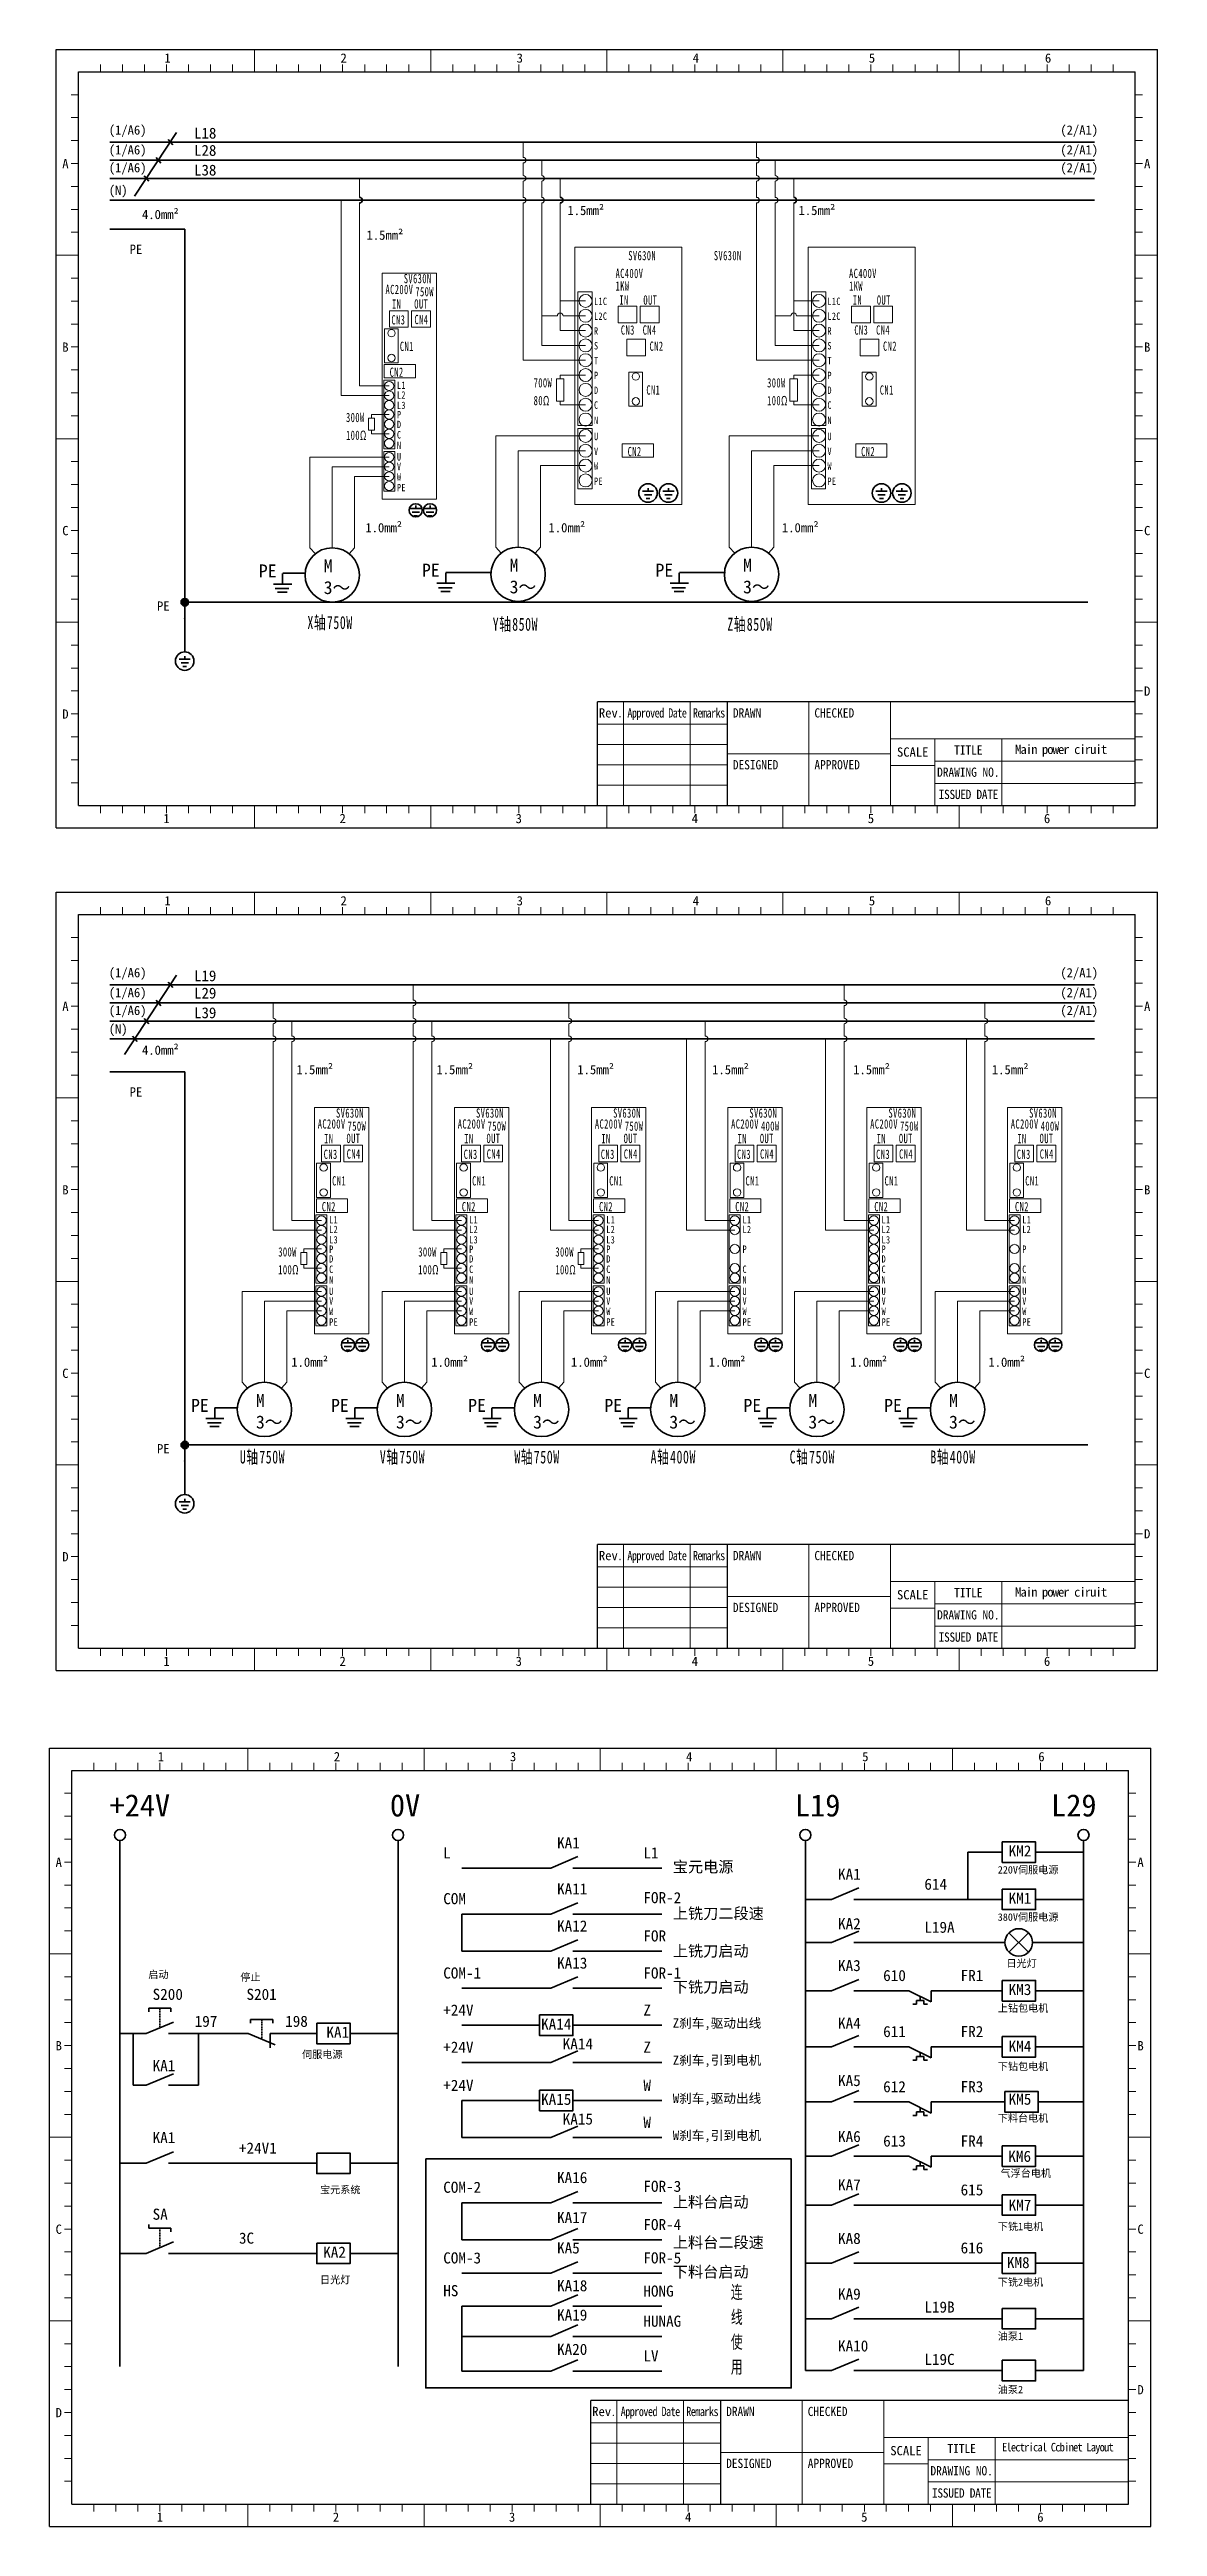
# Model space of a CAD drawing. Header units: millimetres. Extents: x 26 to 3546, y -73 to 3113.
# Drawn here: x 3245 to 3543, y 1542 to 2210 of the extents above; entities that cross this region are included whole.
import ezdxf

# ---------------------------------------------------------------- set-up
doc = ezdxf.new("R2010")
doc.units = ezdxf.units.MM
doc.header["$PDSIZE"] = -5
doc.linetypes.add('DOT2', pattern=[0.125, 0, -0.125])
doc.layers.get('0').update_dxf_attribs({"lineweight": 35})
for name, color, linetype, lineweight in [('图框', 7, 'Continuous', 30), ('尺寸线层', 3, 'Continuous', 18), ('粗实线层', 7, 'Continuous', 35), ('细实线层', 7, 'Continuous', 18)]:
    doc.layers.add(name, color=color, linetype=linetype, lineweight=lineweight)
doc.styles.add('GG', font='')
doc.styles.add('SLDTEXTSTYLE0', font='', dxfattribs={"width": 0.7})
doc.styles.add('宋体', font='')
doc.styles.add('标准', font='', dxfattribs={"width": 0.667})
doc.styles.add('样式 1', font='')
doc.styles.get('GG').set_extended_font_data('宋体')
doc.styles.get('SLDTEXTSTYLE0').set_extended_font_data('宋体')
doc.styles.get('宋体').set_extended_font_data('宋体')
doc.styles.get('标准').set_extended_font_data('宋体')
doc.styles.get('样式 1').set_extended_font_data('宋体')

msp = doc.modelspace()

# ---------------------------------------------------------------- texts
at = {"char_height": 2.5, "attachment_point": 1}
for s, insert, width in [('(1/A6)', (3260.47, 2190.03), 14.8092), ('(2/A1)', (3517.11, 2190.03), 14.8092), ('(1/A6)', (3260.47, 2184.68), 14.8092), ('(1/A6)', (3260.47, 2179.86), 14.8092), ('(2/A1)', (3517.11, 2184.68), 14.8092), ('(2/A1)', (3517.11, 2179.86), 14.8092), ('(N)', (3260.47, 2173.76), 14.8092), ('4.0mm²', (3269.45, 2167.25), 7.8919), ('1.5mm²', (3384.18, 2168.33), 7.8919), ('1.5mm²', (3446.52, 2168.33), 7.8919), ('1.5mm²', (3330, 2161.66), 7.8919), ('PE', (3266.11, 2157.86), 6.7495), ('1.0mm²', (3329.69, 2082.73), 7.8919), ('1.0mm²', (3379.07, 2082.74), 7.8919), ('1.0mm²', (3442.03, 2082.74), 7.8919), ('PE', (3273.49, 2061.58), 6.7495), ('(1/A6)', (3260.47, 1962.67), 14.8092), ('(2/A1)', (3517.11, 1962.67), 14.8092), ('(1/A6)', (3260.47, 1957.31), 14.8092), ('(1/A6)', (3260.47, 1952.49), 14.8092), ('(2/A1)', (3517.11, 1957.31), 14.8092), ('(2/A1)', (3517.11, 1952.49), 14.8092), ('(N)', (3260.47, 1947.48), 14.8092), ('4.0mm²', (3269.45, 1941.78), 7.8919), ('1.5mm²', (3311.1, 1936.52), 7.8919), ('1.5mm²', (3348.86, 1936.52), 7.8919), ('1.5mm²', (3386.85, 1936.52), 7.8919), ('1.5mm²', (3423.21, 1936.52), 7.8919), ('PE', (3266.11, 1930.5), 6.7495), ('1.0mm²', (3309.71, 1857.59), 7.8919), ('1.0mm²', (3347.47, 1857.59), 7.8919), ('1.0mm²', (3385.15, 1857.59), 7.8919), ('1.0mm²', (3422.28, 1857.59), 7.8919), ('PE', (3273.49, 1834.22), 6.7495)]:
    msp.add_mtext(s, dxfattribs=dict(at, insert=insert, width=width))
at = {"color": 0, "char_height": 2.94, "attachment_point": 1}
for s, insert, width in [('L18', (3283.5, 2189.41), 6.0443), ('L28', (3283.5, 2184.76), 5.4753), ('L38', (3283.5, 2179.44), 6.0443), ('L19', (3283.5, 1962.05), 6.0443), ('L29', (3283.5, 1957.39), 6.0443), ('L39', (3283.5, 1952.07), 6.0443)]:
    msp.add_mtext(s, dxfattribs=dict(at, insert=insert, width=width))
at = {"color": 0, "linetype": 'ByBlock', "char_height": 3.5, "attachment_point": 1, "style": '宋体'}
for s, width, insert in [('M\\P3～', 19.316, (3318.45, 2072.91)), ('PE', 6.5141, (3344.97, 2071.77)), ('M\\P3～', 19.316, (3368.59, 2073.1)), ('PE', 6.5141, (3407.94, 2071.77)), ('M\\P3～', 19.316, (3431.55, 2073.1)), ('PE', 6.5141, (3300.96, 2071.57)), ('PE', 6.5141, (3282.68, 1846.43)), ('M\\P3～', 19.316, (3300.17, 1847.77)), ('PE', 6.5141, (3320.44, 1846.43)), ('M\\P3～', 19.316, (3337.93, 1847.77)), ('PE', 6.5141, (3357.42, 1846.43)), ('M\\P3～', 19.316, (3374.92, 1847.77)), ('PE', 6.5141, (3394.16, 1846.43)), ('M\\P3～', 19.316, (3411.66, 1847.77))]:
    msp.add_mtext_dynamic_manual_height_columns(s, width=width, gutter_width=12.5, heights=[0], dxfattribs=dict(at, insert=insert))
at = {"color": 3, "char_height": 2.5, "width": 7.8919, "attachment_point": 1}
for s, insert in [('1.5mm²', (3461.25, 1936.52)), ('1.5mm²', (3498.65, 1936.52)), ('1.0mm²', (3460.48, 1857.59)), ('1.0mm²', (3497.72, 1857.59))]:
    msp.add_mtext(s, dxfattribs=dict(at, insert=insert))
at = {"color": 3, "linetype": 'ByBlock', "char_height": 3.5, "attachment_point": 1, "style": '宋体'}
for s, width, insert in [('PE', 6.5141, (3431.67, 1846.43)), ('M\\P3～', 19.316, (3449.16, 1847.77)), ('PE', 6.5141, (3469.61, 1846.43)), ('M\\P3～', 19.316, (3487.1, 1847.77))]:
    msp.add_mtext_dynamic_manual_height_columns(s, width=width, gutter_width=12.5, heights=[0], dxfattribs=dict(at, insert=insert))
at = {"attachment_point": 1}
for s, insert, char_height, width, style in [('+24V', (3260.7, 1739.76), 6, 18.0622, '样式 1'), ('0V', (3336.31, 1739.76), 6, 18.0622, '样式 1'), ('L19', (3445.56, 1739.76), 6, 18.0622, '样式 1'), ('L29', (3514.64, 1739.76), 6, 18.0622, '样式 1'), ('L', (3350.69, 1725.45), 3, 6.5784, '样式 1'), ('KA1', (3381.39, 1728.15), 3, 6.5784, '样式 1'), ('L1', (3404.67, 1725.45), 3, 6.5784, '样式 1'), ('KM2', (3503.18, 1725.97), 3, 18.0622, '样式 1'), ('宝元电源', (3412.6, 1721.68), 3, 23.1135, '样式 1'), ('KA1', (3457.17, 1719.7), 3, 6.5784, '样式 1'), ('220V伺服电源', (3500.25, 1720.37), 2, 18.0622, '样式 1'), ('COM', (3350.69, 1713.09), 3, 6.5784, '样式 1'), ('KA11', (3381.39, 1715.72), 3, 6.5784, '样式 1'), ('FOR-2', (3404.67, 1713.36), 3, 6.5784, '样式 1'), ('614', (3480.45, 1717), 3, 6.5784, '样式 1'), ('KM1', (3503.18, 1713.23), 3, 18.0622, '样式 1'), ('KA12', (3381.39, 1705.72), 3, 6.5784, '样式 1'), ('上铣刀二段速', (3412.6, 1709.11), 3, 26.0712, '样式 1'), ('KA2', (3457.17, 1706.33), 3, 6.5784, '样式 1'), ('L19A', (3480.45, 1705.38), 3, 6.5784, '样式 1'), ('380V伺服电源', (3500.25, 1707.62), 2, 18.0622, '样式 1'), ('FOR', (3404.67, 1703.03), 3, 6.5784, '样式 1'), ('上铣刀启动', (3412.6, 1698.98), 3, 23.1135, '样式 1'), ('启动', (3271.14, 1692.1), 2, 18.0622, '样式 1'), ('停止', (3295.97, 1691.42), 2, 18.0622, '样式 1'), ('COM-1', (3350.69, 1693.03), 3, 6.5784, '样式 1'), ('KA13', (3381.39, 1695.72), 3, 6.5784, '样式 1'), ('FOR-1', (3404.67, 1693.03), 3, 6.5784, '样式 1'), ('KA3', (3457.17, 1695.05), 3, 6.5784, '样式 1'), ('610', (3469.34, 1692.36), 3, 6.5784, '样式 1'), ('FR1', (3490.22, 1692.36), 3, 6.5784, '样式 1'), ('日光灯', (3502.59, 1695.13), 2, 18.0622, '样式 1'), ('S200', (3272.31, 1687.28), 3, 6.5784, '样式 1'), ('S201', (3297.62, 1687.28), 3, 6.5784, '样式 1'), ('下铣刀启动', (3412.6, 1689.26), 3, 23.1135, '样式 1'), ('KM3', (3503.18, 1688.58), 3, 18.0622, '样式 1'), ('197', (3283.65, 1680), 3, 6.5784, '样式 1'), ('198', (3308.06, 1680), 3, 6.5784, '样式 1'), ('+24V', (3350.69, 1683.03), 3, 6.5784, '样式 1'), ('KA14', (3377.08, 1679.25), 3, 8.4015, '样式 1'), ('Z', (3404.67, 1683.03), 3, 6.5784, '样式 1'), ('Z刹车,驱动出线', (3412.6, 1679.26), 2.5, 23.1135, '样式 1'), ('KA4', (3457.17, 1679.48), 3, 6.5784, '样式 1'), ('上钻包电机', (3500.25, 1683.05), 2, 18.0622, '样式 1'), ('伺服电源', (3312.63, 1670.58), 2, 20.2196, '样式 1'), ('KA1', (3319.18, 1677.05), 3, 18.0622, '样式 1'), ('+24V', (3350.69, 1673.03), 3, 6.5784, '样式 1'), ('KA14', (3382.91, 1673.93), 3, 6.5784, '样式 1'), ('Z', (3404.67, 1673.03), 3, 6.5784, '样式 1'), ('611', (3469.34, 1677.24), 3, 6.5784, '样式 1'), ('FR2', (3490.22, 1677.24), 3, 6.5784, '样式 1'), ('KM4', (3503.18, 1673.26), 3, 18.0622, '样式 1'), ('KA1', (3272.31, 1668.04), 3, 6.5784, '样式 1'), ('Z刹车,引到电机', (3412.6, 1669.26), 2.5, 23.1135, '样式 1'), ('下钻包电机', (3500.25, 1667.32), 2, 18.0622, '样式 1'), ('+24V', (3350.69, 1662.73), 3, 6.5784, '样式 1'), ('KA15', (3377.08, 1658.95), 3, 8.4015, '样式 1'), ('W', (3404.67, 1662.73), 3, 6.5784, '样式 1'), ('W刹车,驱动出线', (3412.6, 1658.96), 2.5, 23.1135, '样式 1'), ('KA5', (3457.17, 1664.02), 3, 6.5784, '样式 1'), ('612', (3469.34, 1662.36), 3, 6.5784, '样式 1'), ('FR3', (3490.22, 1662.36), 3, 6.5784, '样式 1'), ('KM5', (3503.18, 1658.99), 3, 18.0622, '样式 1'), ('KA15', (3382.91, 1653.63), 3, 6.5784, '样式 1'), ('W', (3404.67, 1652.73), 3, 6.5784, '样式 1'), ('下料台电机', (3500.25, 1653.38), 2, 18.0622, '样式 1'), ('KA1', (3272.31, 1648.63), 3, 6.5784, '样式 1'), ('+24V1', (3295.59, 1645.79), 3, 6.5784, '样式 1'), ('W刹车,引到电机', (3412.6, 1648.96), 2.5, 23.1135, '样式 1'), ('KA6', (3457.17, 1648.92), 3, 6.5784, '样式 1'), ('613', (3469.34, 1647.71), 3, 6.5784, '样式 1'), ('FR4', (3490.22, 1647.71), 3, 6.5784, '样式 1'), ('气浮台电机', (3500.98, 1638.5), 2, 18.0622, '样式 1'), ('KM6', (3503.1, 1643.58), 3, 18.0622, '样式 1'), ('宝元系统', (3317.46, 1634.05), 2, 18.0622, '样式 1'), ('KA7', (3457.17, 1635.88), 3, 6.5784, '样式 1'), ('615', (3490.22, 1634.53), 3, 6.5784, '样式 1'), ('SA', (3272.31, 1627.95), 3, 6.5784, '样式 1'), ('下铣1电机', (3500.25, 1624.13), 2, 18.0622, '样式 1'), ('KM7', (3503.18, 1630.41), 3, 18.0622, '样式 1'), ('3C', (3295.59, 1621.5), 3, 6.5784, '样式 1'), ('KA2', (3318.32, 1617.72), 3, 18.0622, '样式 1'), ('KA8', (3457.17, 1621.42), 3, 6.5784, '样式 1'), ('616', (3490.22, 1618.87), 3, 6.5784, '样式 1'), ('KM8', (3502.72, 1614.9), 3, 18.0622, '样式 1'), ('日光灯', (3317.46, 1609.76), 2, 18.0622, '样式 1'), ('KA9', (3457.17, 1606.42), 3, 6.5784, '样式 1'), ('下铣2电机', (3500.25, 1609.14), 2, 18.0622, '样式 1'), ('L19B', (3480.45, 1602.9), 3, 6.5784, '样式 1'), ('KA10', (3457.17, 1592.42), 3, 6.5784, '样式 1'), ('油泵1', (3500.25, 1594.54), 2, 18.0622, '样式 1'), ('L19C', (3480.45, 1588.78), 3, 6.5784, '样式 1'), ('油泵2', (3500.25, 1580.15), 2, 18.0622, '样式 1'), ('{\\W0.9;\\T0.85;Electrical Ccbinet Layout}', (3501.39, 1564.75), 2.3, 61.5875, 'GG')]:
    msp.add_mtext(s, dxfattribs=dict(at, insert=insert, char_height=char_height, width=width, style=style))
at = {"color": 3, "char_height": 3, "attachment_point": 1, "style": '样式 1'}
for s, insert, width in [('KA16', (3381.39, 1637.85), 6.5784), ('COM-2', (3350.69, 1635.22), 6.5784), ('FOR-3', (3404.67, 1635.48), 6.5784), ('上料台启动', (3412.6, 1631.24), 23.1135), ('KA17', (3381.39, 1627.07), 6.5784), ('FOR-4', (3404.67, 1625.15), 6.5784), ('KA5', (3381.39, 1618.85), 6.5784), ('上料台二段速', (3412.6, 1620.34), 26.0712), ('COM-3', (3350.69, 1616.16), 6.5784), ('FOR-5', (3404.67, 1616.16), 6.5784), ('下料台启动', (3412.6, 1612.39), 23.1135), ('HS', (3350.69, 1607.32), 6.5784), ('KA18', (3381.39, 1608.67), 6.5784), ('HONG', (3404.67, 1607.21), 6.5784), ('KA19', (3381.39, 1600.75), 6.5784), ('HUNAG', (3404.67, 1599.09), 6.5784), ('KA20', (3381.39, 1591.5), 6.5784), ('LV', (3404.67, 1589.73), 6.5784)]:
    msp.add_mtext(s, dxfattribs=dict(at, insert=insert, width=width))
at = {"layer": '图框', "lineweight": 15, "char_height": 2.5, "style": 'SLDTEXTSTYLE0'}
for s, insert, width, attachment_point in [('{\\W1;1}', (3276.33, 2209.45), 2.0278, 2), ('{\\W1;2}', (3323.83, 2209.45), 2.75, 2), ('{\\W1;3}', (3371.33, 2209.45), 2.6944, 2), ('{\\W1;4}', (3418.83, 2209.45), 3.0556, 2), ('{\\W1;5}', (3466.33, 2209.45), 2.6944, 2), ('{\\W1;6}', (3513.82, 2209.45), 2.8333, 2), ('{\\W1;A}', (3248.79, 2180.95), 3.3611, 2), ('{\\W1;A}', (3540.55, 2180.95), 3.3611, 2), ('{\\W1;B}', (3248.79, 2131.45), 3.1944, 2), ('{\\W1;B}', (3540.55, 2131.45), 3.1944, 2), ('{\\W1;C}', (3248.79, 2081.95), 3.0833, 2), ('{\\W1;C}', (3540.55, 2081.95), 3.0833, 2), ('{\\W1;D}', (3540.55, 2038.64), 3.1111, 2), ('{\\W1;D}', (3248.79, 2032.45), 3.1111, 2), ('{\\W1;Rev\\W0.7;.}', (3395.81, 2032.77), 11.3306, 2), ('{\\W0.8;\\T0.9;Approved Date}', (3408.31, 2032.77), 33.1867, 2), ('{\\W0.8;\\T0.9;Remarks}', (3422.31, 2032.77), 17.5822, 2), ('{\\W0.9;DRAWN}', (3428.8, 2032.77), 15.775, 1), ('{\\W0.9;CHECKED}', (3450.8, 2032.77), 21.975, 1), ('{\\W0.9;DESIGNED}', (3428.8, 2018.77), 25.2, 1), ('{\\W0.9;APPROVED}', (3450.8, 2018.77), 25.325, 1), ('{\\W1;SCALE}', (3477.31, 2022.2), 17.25, 2), ('{\\W0.9;TITLE}', (3492.31, 2022.77), 15.625, 2), ('{\\W0.9;DRAWING NO.}', (3492.31, 2016.77), 33, 2), ('{\\W0.9;\\T0.95;ISSUED DATE}', (3492.31, 2010.77), 32.8, 2), ('{\\W1;1}', (3276.06, 2004.27), 2.0278, 2), ('{\\W1;2}', (3323.56, 2004.27), 2.75, 2), ('{\\W1;3}', (3371.06, 2004.27), 2.6944, 2), ('{\\W1;4}', (3418.55, 2004.27), 3.0556, 2), ('{\\W1;5}', (3466.05, 2004.27), 2.6944, 2), ('{\\W1;6}', (3513.55, 2004.27), 2.8333, 2), ('{\\W1;1}', (3276.33, 1982.08), 2.0278, 2), ('{\\W1;2}', (3323.83, 1982.08), 2.75, 2), ('{\\W1;3}', (3371.33, 1982.08), 2.6944, 2), ('{\\W1;4}', (3418.83, 1982.08), 3.0556, 2), ('{\\W1;5}', (3466.33, 1982.08), 2.6944, 2), ('{\\W1;6}', (3513.82, 1982.08), 2.8333, 2), ('{\\W1;A}', (3248.79, 1953.59), 3.3611, 2), ('{\\W1;A}', (3540.55, 1953.59), 3.3611, 2), ('{\\W1;B}', (3248.79, 1904.09), 3.1944, 2), ('{\\W1;B}', (3540.55, 1904.09), 3.1944, 2), ('{\\W1;C}', (3248.79, 1854.59), 3.0833, 2), ('{\\W1;C}', (3540.55, 1854.59), 3.0833, 2), ('{\\W1;D}', (3540.55, 1811.27), 3.1111, 2), ('{\\W1;D}', (3248.79, 1805.09), 3.1111, 2), ('{\\W1;Rev\\W0.7;.}', (3395.81, 1805.41), 11.3306, 2), ('{\\W0.8;\\T0.9;Approved Date}', (3408.31, 1805.41), 33.1867, 2), ('{\\W0.8;\\T0.9;Remarks}', (3422.31, 1805.41), 17.5822, 2), ('{\\W0.9;DRAWN}', (3428.8, 1805.41), 15.775, 1), ('{\\W0.9;CHECKED}', (3450.8, 1805.41), 21.975, 1), ('{\\W0.9;DESIGNED}', (3428.8, 1791.41), 25.2, 1), ('{\\W0.9;APPROVED}', (3450.8, 1791.41), 25.325, 1), ('{\\W1;SCALE}', (3477.31, 1794.83), 17.25, 2), ('{\\W0.9;TITLE}', (3492.31, 1795.41), 15.625, 2), ('{\\W0.9;DRAWING NO.}', (3492.31, 1789.41), 33, 2), ('{\\W0.9;\\T0.95;ISSUED DATE}', (3492.31, 1783.41), 32.8, 2), ('{\\W1;1}', (3276.06, 1776.9), 2.0278, 2), ('{\\W1;2}', (3323.56, 1776.9), 2.75, 2), ('{\\W1;3}', (3371.06, 1776.9), 2.6944, 2), ('{\\W1;4}', (3418.55, 1776.9), 3.0556, 2), ('{\\W1;5}', (3466.05, 1776.9), 2.6944, 2), ('{\\W1;6}', (3513.55, 1776.9), 2.8333, 2), ('{\\W1;1}', (3274.54, 1751.16), 2.0278, 2), ('{\\W1;2}', (3322.03, 1751.16), 2.75, 2), ('{\\W1;3}', (3369.53, 1751.16), 2.6944, 2), ('{\\W1;4}', (3417.03, 1751.16), 3.0556, 2), ('{\\W1;5}', (3464.53, 1751.16), 2.6944, 2), ('{\\W1;6}', (3512.03, 1751.16), 2.8333, 2), ('{\\W1;A}', (3246.99, 1722.66), 3.3611, 2), ('{\\W1;A}', (3538.76, 1722.66), 3.3611, 2), ('{\\W1;B}', (3246.99, 1673.16), 3.1944, 2), ('{\\W1;B}', (3538.76, 1673.16), 3.1944, 2), ('{\\W1;C}', (3246.99, 1623.66), 3.0833, 2), ('{\\W1;C}', (3538.76, 1623.66), 3.0833, 2), ('{\\W1;D}', (3538.76, 1580.35), 3.1111, 2), ('{\\W1;D}', (3246.99, 1574.16), 3.1111, 2), ('{\\W1;Rev\\W0.7;.}', (3394.01, 1574.48), 11.3306, 2), ('{\\W0.8;\\T0.9;Approved Date}', (3406.51, 1574.48), 33.1867, 2), ('{\\W0.8;\\T0.9;Remarks}', (3420.51, 1574.48), 17.5822, 2), ('{\\W0.9;DRAWN}', (3427, 1574.48), 15.775, 1), ('{\\W0.9;CHECKED}', (3449, 1574.48), 21.975, 1), ('{\\W1;SCALE}', (3475.51, 1563.91), 17.25, 2), ('{\\W0.9;TITLE}', (3490.51, 1564.48), 15.625, 2), ('{\\W0.9;DESIGNED}', (3427, 1560.48), 25.2, 1), ('{\\W0.9;APPROVED}', (3449, 1560.48), 25.325, 1), ('{\\W0.9;DRAWING NO.}', (3490.51, 1558.48), 33, 2), ('{\\W0.9;\\T0.95;ISSUED DATE}', (3490.51, 1552.48), 32.8, 2), ('{\\W1;1}', (3274.26, 1545.98), 2.0278, 2), ('{\\W1;2}', (3321.76, 1545.98), 2.75, 2), ('{\\W1;3}', (3369.26, 1545.98), 2.6944, 2), ('{\\W1;4}', (3416.76, 1545.98), 3.0556, 2), ('{\\W1;5}', (3464.26, 1545.98), 2.6944, 2), ('{\\W1;6}', (3511.75, 1545.98), 2.8333, 2)]:
    msp.add_mtext(s, dxfattribs=dict(at, insert=insert, width=width, attachment_point=attachment_point))
at = {"layer": '尺寸线层', "color": 0, "lineweight": 15, "attachment_point": 1, "line_spacing_factor": 1.15057, "style": '标准'}
for s, insert, char_height, width in [('\\T1.1;SV630N', (3400.6, 2156.15), 2.5, 17.6768), ('\\T1.1;SV630N', (3423.67, 2156.15), 2.5, 17.6768), ('\\T1.1;AC200V', (3335.12, 2147.01), 2.5, 3.8765), ('\\T1.1;SV630N', (3340.05, 2149.94), 2.5, 17.6768), ('\\T1.1;750W', (3343.18, 2146.41), 2.5, 3.8765), ('\\T1.1;AC400V', (3397.17, 2151.34), 2.5, 3.8765), ('\\T1.1;1KW', (3397.17, 2147.93), 2.5, 3.8765), ('\\T1.1;AC400V', (3460.14, 2151.34), 2.5, 3.8765), ('\\T1.1;1KW', (3460.14, 2147.93), 2.5, 3.8765), ('\\T1.1;CN3', (3336.72, 2138.82), 2.5, 5.5132), ('\\T1.1;IN', (3336.86, 2143.05), 2.5, 5.5132), ('\\T1.1;OUT', (3342.88, 2143.09), 2.5, 5.5132), ('\\T1.1;CN4', (3342.93, 2138.89), 2.5, 5.5132), ('\\T1.1;L1C', (3391.36, 2143.56), 2, 2.3891), ('\\T1.1;L2C', (3391.36, 2139.56), 2, 2.3891), ('\\T1.1;IN', (3398.19, 2144.14), 2.5, 5.5132), ('\\T1.1;OUT', (3404.67, 2144.14), 2.5, 5.5132), ('\\T1.1;L1C', (3454.32, 2143.56), 2, 2.3891), ('\\T1.1;L2C', (3454.32, 2139.56), 2, 2.3891), ('\\T1.1;IN', (3461.16, 2144.14), 2.5, 5.5132), ('\\T1.1;OUT', (3467.64, 2144.14), 2.5, 5.5132), ('\\T1.1;R', (3391.36, 2135.56), 2, 2.3891), ('\\T1.1;CN3', (3398.6, 2136.07), 2.5, 5.5132), ('\\T1.1;CN4', (3404.48, 2136.07), 2.5, 5.5132), ('\\T1.1;R', (3454.32, 2135.56), 2, 2.3891), ('\\T1.1;CN3', (3461.56, 2136.07), 2.5, 5.5132), ('\\T1.1;CN4', (3467.44, 2136.07), 2.5, 5.5132), ('\\T1.1;CN1', (3339, 2131.65), 2.5, 5.5132), ('\\T1.1;T', (3391.36, 2127.56), 2, 2.3891), ('\\T1.1;S', (3391.36, 2131.56), 2, 2.3891), ('\\T1.1;CN2', (3406.33, 2131.71), 2.5, 5.5132), ('\\T1.1;T', (3454.32, 2127.56), 2, 2.3891), ('\\T1.1;S', (3454.32, 2131.56), 2, 2.3891), ('\\T1.1;CN2', (3469.3, 2131.71), 2.5, 5.5132), ('\\T1.1;CN2', (3336.24, 2124.69), 2.5, 5.5132), ('\\T1.1;L1', (3338.21, 2120.92), 2, 2.3891), ('\\T1.1;D', (3391.36, 2119.56), 2, 2.3891), ('\\T1.1;P', (3391.36, 2123.56), 2, 2.3891), ('\\T1.1;CN1', (3405.47, 2119.89), 2.5, 5.5132), ('\\T1.1;D', (3454.32, 2119.56), 2, 2.3891), ('\\T1.1;P', (3454.32, 2123.56), 2, 2.3891), ('\\T1.1;CN1', (3468.44, 2119.89), 2.5, 5.5132), ('\\T1.1;P', (3338.21, 2112.96), 2, 2.3891), ('\\T1.1;L2', (3338.21, 2118.3), 2, 2.3891), ('\\T1.1;L3', (3338.21, 2115.5), 2, 2.3891), ('\\T1.1;C', (3391.36, 2115.56), 2, 2.3891), ('\\T1.1;C', (3454.32, 2115.56), 2, 2.3891), ('\\T1.1;C', (3338.21, 2107.54), 2, 2.3891), ('\\T1.1;D', (3338.21, 2110.34), 2, 2.3891), ('\\T1.1;N', (3391.36, 2111.48), 2, 2.3891), ('\\T1.1;U', (3391.36, 2107.1), 2, 2.3891), ('\\T1.1;U', (3454.32, 2107.1), 2, 2.3891), ('\\T1.1;N', (3454.32, 2111.48), 2, 2.3891), ('\\T1.1;V', (3338.21, 2098.99), 2, 2.3891), ('\\T1.1;N', (3338.21, 2104.67), 2, 2.3891), ('\\T1.1;U', (3338.21, 2101.6), 2, 2.3891), ('\\T1.1;W', (3391.36, 2099.1), 2, 2.3891), ('\\T1.1;V', (3391.36, 2103.1), 2, 2.3891), ('\\T1.1;CN2', (3400.43, 2103.28), 2.5, 5.5132), ('\\T1.1;W', (3454.32, 2099.1), 2, 2.3891), ('\\T1.1;V', (3454.32, 2103.1), 2, 2.3891), ('\\T1.1;CN2', (3463.39, 2103.28), 2.5, 5.5132), ('\\T1.1;W', (3338.21, 2096.19), 2, 2.3891), ('\\T1.1;PE', (3338.21, 2093.31), 2, 2.3891), ('\\T1.1;PE', (3391.36, 2095.02), 2, 2.3891), ('\\T1.1;PE', (3454.32, 2095.02), 2, 2.3891), ('\\T1.1;X轴750W', (3314.06, 2057.64), 3.5, 14.7306), ('\\T1.1;Y轴850W', (3364.04, 2057.18), 3.5, 14.7306), ('\\T1.1;Z轴850W', (3427.31, 2057.18), 3.5, 14.7306), ('\\T1.1;SV630N', (3321.78, 1924.8), 2.5, 17.6768), ('\\T1.1;SV630N', (3359.54, 1924.8), 2.5, 17.6768), ('\\T1.1;SV630N', (3396.52, 1924.8), 2.5, 17.6768), ('\\T1.1;SV630N', (3433.26, 1924.8), 2.5, 17.6768), ('\\T1.1;AC200V', (3316.85, 1921.86), 2.5, 3.8765), ('\\T1.1;OUT', (3324.6, 1917.95), 2.5, 5.5132), ('\\T1.1;750W', (3324.91, 1921.27), 2.5, 3.8765), ('\\T1.1;AC200V', (3354.61, 1921.86), 2.5, 3.8765), ('\\T1.1;OUT', (3362.36, 1917.95), 2.5, 5.5132), ('\\T1.1;750W', (3362.67, 1921.27), 2.5, 3.8765), ('\\T1.1;AC200V', (3391.59, 1921.86), 2.5, 3.8765), ('\\T1.1;OUT', (3399.35, 1917.95), 2.5, 5.5132), ('\\T1.1;750W', (3399.65, 1921.27), 2.5, 3.8765), ('\\T1.1;AC200V', (3428.33, 1921.86), 2.5, 3.8765), ('\\T1.1;OUT', (3436.09, 1917.95), 2.5, 5.5132), ('\\T1.1;400W', (3436.39, 1921.27), 2.5, 3.8765), ('\\T1.1;CN3', (3318.45, 1913.68), 2.5, 5.5132), ('\\T1.1;IN', (3318.58, 1917.91), 2.5, 5.5132), ('\\T1.1;CN4', (3324.65, 1913.75), 2.5, 5.5132), ('\\T1.1;CN3', (3356.21, 1913.68), 2.5, 5.5132), ('\\T1.1;IN', (3356.35, 1917.91), 2.5, 5.5132), ('\\T1.1;CN4', (3362.41, 1913.75), 2.5, 5.5132), ('\\T1.1;CN3', (3393.19, 1913.68), 2.5, 5.5132), ('\\T1.1;IN', (3393.33, 1917.91), 2.5, 5.5132), ('\\T1.1;CN4', (3399.39, 1913.75), 2.5, 5.5132), ('\\T1.1;CN3', (3429.93, 1913.68), 2.5, 5.5132), ('\\T1.1;IN', (3430.07, 1917.91), 2.5, 5.5132), ('\\T1.1;CN4', (3436.13, 1913.75), 2.5, 5.5132), ('\\T1.1;CN1', (3320.72, 1906.51), 2.5, 5.5132), ('\\T1.1;CN1', (3358.48, 1906.51), 2.5, 5.5132), ('\\T1.1;CN1', (3395.46, 1906.51), 2.5, 5.5132), ('\\T1.1;CN1', (3432.21, 1906.51), 2.5, 5.5132), ('\\T1.1;CN2', (3317.96, 1899.55), 2.5, 5.5132), ('\\T1.1;CN2', (3355.72, 1899.55), 2.5, 5.5132), ('\\T1.1;CN2', (3392.71, 1899.55), 2.5, 5.5132), ('\\T1.1;CN2', (3429.45, 1899.55), 2.5, 5.5132), ('\\T1.1;L1', (3319.93, 1895.78), 2, 2.3891), ('\\T1.1;L2', (3319.93, 1893.16), 2, 2.3891), ('\\T1.1;L1', (3357.69, 1895.78), 2, 2.3891), ('\\T1.1;L2', (3357.69, 1893.16), 2, 2.3891), ('\\T1.1;L1', (3394.67, 1895.78), 2, 2.3891), ('\\T1.1;L2', (3394.67, 1893.16), 2, 2.3891), ('\\T1.1;L1', (3431.42, 1895.78), 2, 2.3891), ('\\T1.1;L2', (3431.42, 1893.16), 2, 2.3891), ('\\T1.1;D', (3319.93, 1885.2), 2, 2.3891), ('\\T1.1;P', (3319.93, 1887.82), 2, 2.3891), ('\\T1.1;L3', (3319.93, 1890.36), 2, 2.3891), ('\\T1.1;D', (3357.69, 1885.2), 2, 2.3891), ('\\T1.1;P', (3357.69, 1887.82), 2, 2.3891), ('\\T1.1;L3', (3357.69, 1890.36), 2, 2.3891), ('\\T1.1;D', (3394.67, 1885.2), 2, 2.3891), ('\\T1.1;P', (3394.67, 1887.82), 2, 2.3891), ('\\T1.1;L3', (3394.67, 1890.36), 2, 2.3891), ('\\T1.1;P', (3431.42, 1887.82), 2, 2.3891), ('\\T1.1;C', (3319.93, 1882.4), 2, 2.3891), ('\\T1.1;N', (3319.93, 1879.52), 2, 2.3891), ('\\T1.1;C', (3357.69, 1882.4), 2, 2.3891), ('\\T1.1;N', (3357.69, 1879.52), 2, 2.3891), ('\\T1.1;C', (3394.67, 1882.4), 2, 2.3891), ('\\T1.1;N', (3394.67, 1879.52), 2, 2.3891), ('\\T1.1;C', (3431.42, 1882.4), 2, 2.3891), ('\\T1.1;N', (3431.42, 1879.52), 2, 2.3891), ('\\T1.1;V', (3319.93, 1873.85), 2, 2.3891), ('\\T1.1;U', (3319.93, 1876.46), 2, 2.3891), ('\\T1.1;V', (3357.69, 1873.85), 2, 2.3891), ('\\T1.1;U', (3357.69, 1876.46), 2, 2.3891), ('\\T1.1;V', (3394.67, 1873.85), 2, 2.3891), ('\\T1.1;U', (3394.67, 1876.46), 2, 2.3891), ('\\T1.1;V', (3431.42, 1873.85), 2, 2.3891), ('\\T1.1;U', (3431.42, 1876.46), 2, 2.3891), ('\\T1.1;W', (3319.93, 1871.05), 2, 2.3891), ('\\T1.1;PE', (3319.93, 1868.17), 2, 2.3891), ('\\T1.1;W', (3357.69, 1871.05), 2, 2.3891), ('\\T1.1;PE', (3357.69, 1868.17), 2, 2.3891), ('\\T1.1;W', (3394.67, 1871.05), 2, 2.3891), ('\\T1.1;PE', (3394.67, 1868.17), 2, 2.3891), ('\\T1.1;W', (3431.42, 1871.05), 2, 2.3891), ('\\T1.1;PE', (3431.42, 1868.17), 2, 2.3891), ('\\T1.1;U轴750W', (3295.83, 1832.51), 3.5, 14.7306), ('\\T1.1;V轴750W', (3333.59, 1832.51), 3.5, 14.7306), ('\\T1.1;W轴750W', (3369.87, 1832.51), 3.5, 14.7306), ('\\T1.1;A轴400W', (3406.61, 1832.51), 3.5, 14.7306)]:
    msp.add_mtext(s, dxfattribs=dict(at, insert=insert, char_height=char_height, width=width))
at = {"layer": '尺寸线层', "lineweight": 15, "char_height": 2.5, "width": 3.5376, "attachment_point": 1, "line_spacing_factor": 1.15057, "style": '标准'}
for s, insert in [('\\T1.1;{\\C0;700W\\P80Ω}', (3375.08, 2121.83)), ('\\T1.1;{\\C0;300W\\P100Ω}', (3438.05, 2121.83)), ('\\T1.1;{\\C0;300W\\P100Ω}', (3324.48, 2112.48)), ('\\T1.1;{\\C0;300W\\P100Ω}', (3306.2, 1887.34)), ('\\T1.1;{\\C0;300W\\P100Ω}', (3343.96, 1887.34)), ('\\T1.1;{\\C0;300W\\P100Ω}', (3380.94, 1887.34))]:
    msp.add_mtext(s, dxfattribs=dict(at, insert=insert))
at = {"layer": '尺寸线层', "color": 3, "lineweight": 15, "attachment_point": 1, "line_spacing_factor": 1.15057, "style": '标准'}
for s, insert, char_height, width in [('\\T1.1;SV630N', (3470.77, 1924.8), 2.5, 17.6768), ('\\T1.1;SV630N', (3508.71, 1924.8), 2.5, 17.6768), ('\\T1.1;AC200V', (3465.84, 1921.86), 2.5, 3.8765), ('\\T1.1;OUT', (3473.59, 1917.95), 2.5, 5.5132), ('\\T1.1;750W', (3473.9, 1921.27), 2.5, 3.8765), ('\\T1.1;AC200V', (3503.77, 1921.86), 2.5, 3.8765), ('\\T1.1;OUT', (3511.53, 1917.95), 2.5, 5.5132), ('\\T1.1;400W', (3511.83, 1921.27), 2.5, 3.8765), ('\\T1.1;CN3', (3467.44, 1913.68), 2.5, 5.5132), ('\\T1.1;IN', (3467.58, 1917.91), 2.5, 5.5132), ('\\T1.1;CN4', (3473.64, 1913.75), 2.5, 5.5132), ('\\T1.1;CN3', (3505.38, 1913.68), 2.5, 5.5132), ('\\T1.1;IN', (3505.51, 1917.91), 2.5, 5.5132), ('\\T1.1;CN4', (3511.58, 1913.75), 2.5, 5.5132), ('\\T1.1;CN1', (3469.71, 1906.51), 2.5, 5.5132), ('\\T1.1;CN1', (3507.65, 1906.51), 2.5, 5.5132), ('\\T1.1;CN2', (3466.95, 1899.55), 2.5, 5.5132), ('\\T1.1;CN2', (3504.89, 1899.55), 2.5, 5.5132), ('\\T1.1;L1', (3468.92, 1895.78), 2, 2.3891), ('\\T1.1;L2', (3468.92, 1893.16), 2, 2.3891), ('\\T1.1;L1', (3506.86, 1895.78), 2, 2.3891), ('\\T1.1;L2', (3506.86, 1893.16), 2, 2.3891), ('\\T1.1;D', (3468.92, 1885.2), 2, 2.3891), ('\\T1.1;P', (3468.92, 1887.82), 2, 2.3891), ('\\T1.1;L3', (3468.92, 1890.36), 2, 2.3891), ('\\T1.1;P', (3506.86, 1887.82), 2, 2.3891), ('\\T1.1;C', (3468.92, 1882.4), 2, 2.3891), ('\\T1.1;N', (3468.92, 1879.52), 2, 2.3891), ('\\T1.1;C', (3506.86, 1882.4), 2, 2.3891), ('\\T1.1;N', (3506.86, 1879.52), 2, 2.3891), ('\\T1.1;V', (3468.92, 1873.85), 2, 2.3891), ('\\T1.1;U', (3468.92, 1876.46), 2, 2.3891), ('\\T1.1;V', (3506.86, 1873.85), 2, 2.3891), ('\\T1.1;U', (3506.86, 1876.46), 2, 2.3891), ('\\T1.1;W', (3468.92, 1871.05), 2, 2.3891), ('\\T1.1;PE', (3468.92, 1868.17), 2, 2.3891), ('\\T1.1;W', (3506.86, 1871.05), 2, 2.3891), ('\\T1.1;PE', (3506.86, 1868.17), 2, 2.3891), ('\\T1.1;C轴750W', (3444.12, 1832.51), 3.5, 14.7306), ('\\T1.1;B轴400W', (3482.06, 1832.51), 3.5, 14.7306)]:
    msp.add_mtext(s, dxfattribs=dict(at, insert=insert, char_height=char_height, width=width))
at = {"layer": '尺寸线层', "color": 3, "insert": (3428.26, 1607.17), "char_height": 3.5, "width": 3.8041, "attachment_point": 1, "line_spacing_factor": 1.15057, "style": '标准'}
msp.add_mtext('\\T1.1;连线使用', dxfattribs=at)
at = {"layer": '细实线层', "char_height": 2.5, "width": 40.6456, "attachment_point": 1, "style": 'GG'}
for insert in [(3504.93, 2022.92), (3504.93, 1795.56)]:
    msp.add_mtext('{\\T0.85;Main power ciruit}', dxfattribs=dict(at, insert=insert))

# ---------------------------------------------------------------- hatches: boundary and pattern name
h = msp.add_hatch(color=256)
edge = h.paths.add_edge_path(flags=0)
edge.add_arc((3280.97, 2061.36), 1, 0, 360)
h = msp.add_hatch(color=256)
edge = h.paths.add_edge_path(flags=0)
edge.add_arc((3280.97, 1833.99), 1, 0, 360)

# ---------------------------------------------------------------- linework, layer by layer
at = {"color": 0}
for p, q in [((3260.79, 2185.54), (3293.29, 2185.54)), ((3335.64, 2185.54), (3526.34, 2185.54)), ((3260.79, 2180.64), (3293.29, 2180.64)), ((3335.64, 2180.64), (3526.34, 2180.64)), ((3260.79, 2175.74), (3293.29, 2175.74)), ((3335.39, 2175.74), (3526.34, 2175.74)), ((3260.79, 2169.85), (3293.29, 2169.85)), ((3335.39, 2169.85), (3526.34, 2169.85)), ((3405.93, 2091.33), (3405.93, 2092.13)), ((3411.43, 2091.33), (3411.43, 2092.13)), ((3468.89, 2091.33), (3468.89, 2092.13)), ((3474.39, 2091.33), (3474.39, 2092.13)), ((3341.77, 2086.67), (3344.77, 2086.67)), ((3342.27, 2085.67), (3344.27, 2085.67)), ((3343.27, 2086.67), (3343.27, 2087.47)), ((3345.62, 2086.67), (3348.62, 2086.67)), ((3346.12, 2085.67), (3348.12, 2085.67)), ((3347.12, 2086.67), (3347.12, 2087.47)), ((3404.43, 2091.33), (3407.43, 2091.33)), ((3404.93, 2090.33), (3406.93, 2090.33)), ((3405.43, 2089.33), (3406.43, 2089.33)), ((3409.93, 2091.33), (3412.93, 2091.33)), ((3410.43, 2090.33), (3412.43, 2090.33)), ((3410.93, 2089.33), (3411.93, 2089.33)), ((3467.39, 2091.33), (3470.39, 2091.33)), ((3467.89, 2090.33), (3469.89, 2090.33)), ((3468.39, 2089.33), (3469.39, 2089.33)), ((3472.89, 2091.33), (3475.89, 2091.33)), ((3473.39, 2090.33), (3475.39, 2090.33)), ((3473.89, 2089.33), (3474.89, 2089.33)), ((3342.77, 2084.67), (3343.77, 2084.67)), ((3346.62, 2084.67), (3347.62, 2084.67)), ((3260.79, 1958.18), (3293.29, 1958.18)), ((3335.64, 1958.18), (3526.34, 1958.18)), ((3260.79, 1953.28), (3293.29, 1953.28)), ((3335.64, 1953.28), (3526.34, 1953.28)), ((3260.79, 1948.38), (3293.29, 1948.38)), ((3335.39, 1948.38), (3526.34, 1948.38)), ((3260.79, 1943.58), (3293.29, 1943.58)), ((3335.39, 1943.58), (3526.34, 1943.58)), ((3323.49, 1861.53), (3326.49, 1861.53)), ((3323.99, 1860.53), (3325.99, 1860.53)), ((3324.49, 1859.53), (3325.49, 1859.53)), ((3324.99, 1861.53), (3324.99, 1862.33)), ((3327.34, 1861.53), (3330.34, 1861.53)), ((3327.84, 1860.53), (3329.84, 1860.53)), ((3328.34, 1859.53), (3329.34, 1859.53)), ((3328.84, 1861.53), (3328.84, 1862.33)), ((3361.25, 1861.53), (3364.25, 1861.53)), ((3361.75, 1860.53), (3363.75, 1860.53)), ((3362.25, 1859.53), (3363.25, 1859.53)), ((3362.75, 1861.53), (3362.75, 1862.33)), ((3365.1, 1861.53), (3368.1, 1861.53)), ((3365.6, 1860.53), (3367.6, 1860.53)), ((3366.1, 1859.53), (3367.1, 1859.53)), ((3366.6, 1861.53), (3366.6, 1862.33)), ((3398.23, 1861.53), (3401.23, 1861.53)), ((3398.73, 1860.53), (3400.73, 1860.53)), ((3399.23, 1859.53), (3400.23, 1859.53)), ((3399.73, 1861.53), (3399.73, 1862.33)), ((3402.08, 1861.53), (3405.08, 1861.53)), ((3402.58, 1860.53), (3404.58, 1860.53)), ((3403.08, 1859.53), (3404.08, 1859.53)), ((3403.58, 1861.53), (3403.58, 1862.33)), ((3434.97, 1861.53), (3437.97, 1861.53)), ((3435.47, 1860.53), (3437.47, 1860.53)), ((3435.97, 1859.53), (3436.97, 1859.53)), ((3436.47, 1861.53), (3436.47, 1862.33)), ((3438.68, 1861.53), (3441.68, 1861.53)), ((3438.83, 1861.53), (3441.83, 1861.53)), ((3439.33, 1860.53), (3441.33, 1860.53)), ((3439.83, 1859.53), (3440.83, 1859.53)), ((3440.33, 1861.53), (3440.33, 1862.33))]:
    msp.add_line(p, q, dxfattribs=at)
for p, q in [((3278.79, 2188.09), (3267.46, 2170.9)), ((3276.52, 2186.26), (3277.75, 2184.77)), ((3335.64, 2185.54), (3293.29, 2185.54)), ((3273.29, 2181.36), (3274.52, 2179.87)), ((3335.64, 2180.64), (3293.29, 2180.64)), ((3270.07, 2176.46), (3271.29, 2174.97)), ((3335.39, 2175.74), (3293.29, 2175.74)), ((3335.39, 2169.85), (3293.29, 2169.85)), ((3280.97, 2162.04), (3260.79, 2162.04)), ((3280.97, 2047.99), (3280.97, 2162.04)), ((3280.97, 2061.36), (3524.56, 2061.36)), ((3279.47, 2045.99), (3282.47, 2045.99)), ((3279.97, 2044.99), (3281.97, 2044.99)), ((3280.97, 2045.99), (3280.97, 2046.79)), ((3280.47, 2043.99), (3281.47, 2043.99)), ((3278.79, 1960.73), (3264.71, 1939.36)), ((3276.52, 1958.9), (3277.75, 1957.4)), ((3335.64, 1958.18), (3293.29, 1958.18)), ((3273.29, 1954), (3274.52, 1952.5)), ((3335.64, 1953.28), (3293.29, 1953.28)), ((3270.07, 1949.1), (3271.29, 1947.6)), ((3335.39, 1948.38), (3293.29, 1948.38)), ((3266.88, 1944.32), (3268.1, 1942.83)), ((3335.39, 1943.58), (3293.29, 1943.58)), ((3280.97, 1934.67), (3260.79, 1934.67)), ((3280.97, 1820.63), (3280.97, 1934.67)), ((3280.97, 1833.99), (3524.56, 1833.99)), ((3279.47, 1818.63), (3282.47, 1818.63)), ((3280.97, 1818.63), (3280.97, 1819.43)), ((3279.97, 1817.63), (3281.97, 1817.63)), ((3280.47, 1816.63), (3281.47, 1816.63)), ((3263.51, 1727.26), (3263.51, 1585.32)), ((3338.51, 1727.26), (3338.51, 1585.32)), ((3448.37, 1727.26), (3448.37, 1584.26)), ((3523.37, 1727.26), (3523.37, 1584.26)), ((3355.68, 1719.84), (3379.67, 1719.84)), ((3379.67, 1719.84), (3387.01, 1722.92)), ((3385.67, 1719.84), (3409.66, 1719.84)), ((3501.45, 1724.14), (3492.16, 1724.14)), ((3492.16, 1724.14), (3492.16, 1711.4)), ((3510.43, 1724.14), (3523.37, 1724.14)), ((3448.37, 1711.4), (3455.44, 1711.4)), ((3455.44, 1711.4), (3462.79, 1714.47)), ((3461.44, 1711.4), (3501.45, 1711.4)), ((3510.43, 1711.4), (3523.37, 1711.4)), ((3355.68, 1707.42), (3379.67, 1707.42)), ((3379.67, 1707.42), (3387.01, 1710.5)), ((3385.67, 1707.42), (3409.66, 1707.42)), ((3379.67, 1697.42), (3387.01, 1700.5)), ((3448.37, 1699.77), (3455.44, 1699.77)), ((3455.44, 1699.77), (3462.79, 1702.84)), ((3461.44, 1699.77), (3502.19, 1699.77)), ((3508.52, 1702.39), (3503.27, 1697.15)), ((3503.27, 1702.39), (3508.52, 1697.15)), ((3509.61, 1699.77), (3523.37, 1699.77)), ((3355.68, 1697.42), (3379.67, 1697.42)), ((3385.67, 1697.42), (3409.66, 1697.42)), ((3355.68, 1687.42), (3379.67, 1687.42)), ((3379.67, 1687.42), (3387.01, 1690.5)), ((3385.67, 1687.42), (3409.66, 1687.42)), ((3448.37, 1686.75), (3455.44, 1686.75)), ((3455.44, 1686.75), (3462.79, 1689.82)), ((3461.44, 1686.75), (3476.3, 1686.75)), ((3482.3, 1686.75), (3501.45, 1686.75)), ((3510.43, 1686.75), (3523.37, 1686.75)), ((3270.59, 1675.22), (3277.93, 1678.3)), ((3271.26, 1682.04), (3277.26, 1682.04)), ((3271.26, 1682.04), (3271.26, 1681.04)), ((3277.26, 1682.04), (3277.26, 1681.04)), ((3298.73, 1678.97), (3304.73, 1678.97)), ((3298.73, 1678.97), (3298.73, 1677.97)), ((3304.73, 1678.97), (3304.73, 1677.97)), ((3355.68, 1677.42), (3376.69, 1677.42)), ((3385.67, 1677.42), (3409.66, 1677.42)), ((3263.51, 1675.22), (3270.59, 1675.22)), ((3267.05, 1661.25), (3267.05, 1675.22)), ((3276.59, 1675.22), (3298.05, 1675.22)), ((3284.71, 1661.25), (3284.71, 1675.22)), ((3298.05, 1675.22), (3305.4, 1672.15)), ((3304.05, 1675.22), (3316.59, 1675.22)), ((3304.05, 1675.22), (3304.05, 1671.32)), ((3325.58, 1675.22), (3338.51, 1675.22)), ((3448.37, 1671.63), (3455.44, 1671.63)), ((3455.44, 1671.63), (3462.79, 1674.71)), ((3461.44, 1671.63), (3476.3, 1671.63)), ((3482.3, 1671.63), (3501.45, 1671.63)), ((3510.43, 1671.63), (3523.37, 1671.63)), ((3270.59, 1661.25), (3277.93, 1664.32)), ((3355.68, 1667.42), (3379.67, 1667.42)), ((3379.67, 1667.42), (3387.01, 1670.5)), ((3385.67, 1667.42), (3409.66, 1667.42)), ((3267.05, 1661.25), (3270.59, 1661.25)), ((3276.59, 1661.25), (3284.71, 1661.25)), ((3455.44, 1656.75), (3462.79, 1659.82)), ((3355.68, 1657.12), (3355.68, 1647.12)), ((3355.68, 1657.12), (3376.69, 1657.12)), ((3385.67, 1657.12), (3409.66, 1657.12)), ((3448.37, 1656.75), (3455.44, 1656.75)), ((3461.44, 1656.75), (3476.3, 1656.75)), ((3482.3, 1656.75), (3502.19, 1656.75)), ((3511.17, 1656.75), (3523.37, 1656.75)), ((3355.68, 1647.12), (3379.67, 1647.12)), ((3379.67, 1647.12), (3387.01, 1650.19)), ((3385.67, 1647.12), (3409.66, 1647.12)), ((3455.44, 1642.1), (3462.79, 1645.17)), ((3263.51, 1640.18), (3270.59, 1640.18)), ((3270.59, 1640.18), (3277.93, 1643.26)), ((3276.59, 1640.18), (3316.59, 1640.18)), ((3325.58, 1640.18), (3338.51, 1640.18)), ((3448.37, 1642.1), (3455.44, 1642.1)), ((3461.44, 1642.1), (3476.3, 1642.1)), ((3482.3, 1642.1), (3501.45, 1642.1)), ((3510.43, 1642.1), (3523.37, 1642.1)), ((3455.44, 1628.92), (3462.79, 1631.99)), ((3448.37, 1628.92), (3455.44, 1628.92)), ((3461.44, 1628.92), (3501.45, 1628.92)), ((3510.43, 1628.92), (3523.37, 1628.92)), ((3270.59, 1615.89), (3277.93, 1618.96)), ((3271.26, 1623.71), (3271.26, 1622.71)), ((3271.26, 1622.71), (3277.26, 1622.71)), ((3277.26, 1622.71), (3277.26, 1621.71)), ((3263.51, 1615.89), (3270.59, 1615.89)), ((3276.59, 1615.89), (3316.59, 1615.89)), ((3325.58, 1615.89), (3338.51, 1615.89)), ((3448.37, 1613.26), (3455.44, 1613.26)), ((3455.44, 1613.26), (3462.79, 1616.33)), ((3461.44, 1613.26), (3501.45, 1613.26)), ((3510.43, 1613.26), (3523.37, 1613.26)), ((3448.37, 1598.26), (3455.44, 1598.26)), ((3455.44, 1598.26), (3462.79, 1601.33)), ((3461.44, 1598.26), (3501.45, 1598.26)), ((3510.43, 1598.26), (3523.37, 1598.26)), ((3448.37, 1584.26), (3455.44, 1584.26)), ((3455.44, 1584.26), (3462.79, 1587.33)), ((3461.44, 1584.26), (3501.45, 1584.26)), ((3510.43, 1584.26), (3523.37, 1584.26))]:
    msp.add_line(p, q)
at = {"color": 0, "linetype": 'ByBlock'}
for p, q in [((3304.92, 2066.28), (3309.82, 2066.28)), ((3305.39, 2065.1), (3309.04, 2065.1)), ((3307.37, 2066.28), (3307.37, 2069.15)), ((3313.44, 2069.19), (3307.39, 2069.19)), ((3348.94, 2066.48), (3353.84, 2066.48)), ((3349.41, 2065.3), (3353.06, 2065.3)), ((3351.39, 2066.48), (3351.39, 2069.34)), ((3363.84, 2069.39), (3351.41, 2069.39)), ((3411.9, 2066.48), (3416.81, 2066.48)), ((3412.37, 2065.3), (3416.02, 2065.3)), ((3414.35, 2066.48), (3414.35, 2069.34)), ((3426.81, 2069.39), (3414.37, 2069.39)), ((3306, 2064.1), (3308.58, 2064.1)), ((3350.02, 2064.29), (3352.59, 2064.29)), ((3412.98, 2064.29), (3415.56, 2064.29)), ((3286.64, 1841.14), (3291.55, 1841.14)), ((3287.11, 1839.96), (3290.76, 1839.96)), ((3287.72, 1838.96), (3290.3, 1838.96)), ((3289.1, 1841.14), (3289.1, 1844.01)), ((3295.16, 1844.05), (3289.11, 1844.05)), ((3324.4, 1841.14), (3329.31, 1841.14)), ((3324.88, 1839.96), (3328.52, 1839.96)), ((3325.48, 1838.96), (3328.06, 1838.96)), ((3326.86, 1841.14), (3326.86, 1844.01)), ((3332.92, 1844.05), (3326.87, 1844.05)), ((3361.38, 1841.14), (3366.29, 1841.14)), ((3361.86, 1839.96), (3365.5, 1839.96)), ((3362.46, 1838.96), (3365.04, 1838.96)), ((3363.84, 1841.14), (3363.84, 1844.01)), ((3369.9, 1844.05), (3363.85, 1844.05)), ((3398.13, 1841.14), (3403.03, 1841.14)), ((3398.6, 1839.96), (3402.25, 1839.96)), ((3399.21, 1838.96), (3401.78, 1838.96)), ((3400.58, 1841.14), (3400.58, 1844.01)), ((3406.64, 1844.05), (3400.59, 1844.05))]:
    msp.add_line(p, q, dxfattribs=at)
at = {"color": 3}
for p, q in [((3472.48, 1861.53), (3475.48, 1861.53)), ((3472.98, 1860.53), (3474.98, 1860.53)), ((3473.48, 1859.53), (3474.48, 1859.53)), ((3473.98, 1861.53), (3473.98, 1862.33)), ((3476.33, 1861.53), (3479.33, 1861.53)), ((3476.83, 1860.53), (3478.83, 1860.53)), ((3477.33, 1859.53), (3478.33, 1859.53)), ((3477.83, 1861.53), (3477.83, 1862.33)), ((3510.42, 1861.53), (3513.42, 1861.53)), ((3510.92, 1860.53), (3512.92, 1860.53)), ((3511.42, 1859.53), (3512.42, 1859.53)), ((3511.92, 1861.53), (3511.92, 1862.33)), ((3514.27, 1861.53), (3517.27, 1861.53)), ((3514.77, 1860.53), (3516.77, 1860.53)), ((3515.27, 1859.53), (3516.27, 1859.53)), ((3515.77, 1861.53), (3515.77, 1862.33)), ((3379.67, 1629.55), (3387.01, 1632.62)), ((3355.68, 1629.55), (3379.67, 1629.55)), ((3385.67, 1629.55), (3409.66, 1629.55)), ((3355.68, 1619.55), (3379.67, 1619.55)), ((3379.67, 1619.55), (3387.01, 1622.62)), ((3385.67, 1619.55), (3409.66, 1619.55)), ((3379.67, 1610.55), (3387.01, 1613.62)), ((3355.68, 1610.55), (3379.67, 1610.55)), ((3379.67, 1601.61), (3387.01, 1604.68)), ((3385.67, 1610.55), (3409.66, 1610.55)), ((3355.68, 1601.61), (3379.67, 1601.61)), ((3385.67, 1601.61), (3409.66, 1601.61)), ((3355.68, 1593.48), (3379.67, 1593.48)), ((3379.67, 1593.48), (3387.01, 1596.56)), ((3385.67, 1593.48), (3409.66, 1593.48)), ((3355.68, 1584.13), (3379.67, 1584.13)), ((3379.67, 1584.13), (3387.01, 1587.2)), ((3385.67, 1584.13), (3409.66, 1584.13))]:
    msp.add_line(p, q, dxfattribs=at)
at = {"color": 3, "linetype": 'ByBlock'}
for p, q in [((3435.63, 1841.14), (3440.54, 1841.14)), ((3436.11, 1839.96), (3439.75, 1839.96)), ((3436.71, 1838.96), (3439.29, 1838.96)), ((3438.09, 1841.14), (3438.09, 1844.01)), ((3444.15, 1844.05), (3438.1, 1844.05)), ((3473.57, 1841.14), (3478.48, 1841.14)), ((3474.04, 1839.96), (3477.69, 1839.96)), ((3474.65, 1838.96), (3477.23, 1838.96)), ((3476.02, 1841.14), (3476.02, 1844.01)), ((3482.09, 1844.05), (3476.04, 1844.05))]:
    msp.add_line(p, q, dxfattribs=at)
at = {"linetype": 'DOT2'}
for p, q in [((3274.26, 1676.76), (3274.26, 1682.04)), ((3301.73, 1673.69), (3301.73, 1678.97)), ((3274.26, 1617.43), (3274.26, 1622.71))]:
    msp.add_line(p, q, dxfattribs=at)
for points in [[(3501.45, 1726.91), (3510.43, 1726.91), (3510.43, 1721.37), (3501.45, 1721.37)], [(3501.45, 1714.17), (3510.43, 1714.17), (3510.43, 1708.62), (3501.45, 1708.62)], [(3501.45, 1689.52), (3510.43, 1689.52), (3510.43, 1683.97), (3501.45, 1683.97)], [(3316.59, 1678), (3325.58, 1678), (3325.58, 1672.45), (3316.59, 1672.45)], [(3376.69, 1680.2), (3385.67, 1680.2), (3385.67, 1674.65), (3376.69, 1674.65)], [(3501.45, 1674.41), (3510.43, 1674.41), (3510.43, 1668.86), (3501.45, 1668.86)], [(3376.69, 1659.89), (3385.67, 1659.89), (3385.67, 1654.35), (3376.69, 1654.35)], [(3502.19, 1659.52), (3511.17, 1659.52), (3511.17, 1653.98), (3502.19, 1653.98)], [(3501.45, 1644.87), (3510.43, 1644.87), (3510.43, 1639.33), (3501.45, 1639.33)], [(3316.59, 1642.96), (3325.58, 1642.96), (3325.58, 1637.41), (3316.59, 1637.41)], [(3501.45, 1631.69), (3510.43, 1631.69), (3510.43, 1626.15), (3501.45, 1626.15)], [(3316.59, 1618.66), (3325.58, 1618.66), (3325.58, 1613.12), (3316.59, 1613.12)], [(3501.45, 1616.03), (3510.43, 1616.03), (3510.43, 1610.48), (3501.45, 1610.48)], [(3501.45, 1601.03), (3510.43, 1601.03), (3510.43, 1595.48), (3501.45, 1595.48)], [(3501.45, 1587.03), (3510.43, 1587.03), (3510.43, 1581.48), (3501.45, 1581.48)]]:
    msp.add_lwpolyline(points, close=True)
at = {"color": 0}
for centre, radius in [((3405.93, 2090.83), 2.5), ((3411.43, 2090.83), 2.5), ((3468.89, 2090.83), 2.5), ((3474.39, 2090.83), 2.5), ((3343.27, 2086.17), 1.78), ((3347.12, 2086.17), 1.78), ((3324.99, 1861.03), 1.78), ((3328.84, 1861.03), 1.78), ((3362.75, 1861.03), 1.78), ((3366.6, 1861.03), 1.78), ((3399.73, 1861.03), 1.78), ((3403.58, 1861.03), 1.78), ((3436.47, 1861.03), 1.78), ((3440.33, 1861.03), 1.78)]:
    msp.add_circle(centre, radius, dxfattribs=at)
at = {"color": 0, "linetype": 'ByBlock'}
for centre in [(3320.75, 2068.71), (3370.88, 2068.91), (3433.85, 2068.91), (3302.47, 1843.57), (3340.23, 1843.57), (3377.21, 1843.57), (3413.95, 1843.57)]:
    msp.add_circle(centre, 7.33, dxfattribs=at)
for centre, radius in [((3280.97, 2061.36), 1), ((3280.97, 2045.49), 2.5), ((3280.97, 1833.99), 1), ((3280.97, 1818.13), 2.5), ((3263.51, 1728.76), 1.5), ((3338.51, 1728.76), 1.5), ((3448.37, 1728.76), 1.5), ((3523.37, 1728.76), 1.5), ((3505.9, 1699.77), 3.71)]:
    msp.add_circle(centre, radius)
at = {"color": 3}
for centre in [(3473.98, 1861.03), (3477.83, 1861.03), (3511.92, 1861.03), (3515.77, 1861.03)]:
    msp.add_circle(centre, 1.78, dxfattribs=at)
at = {"color": 3, "linetype": 'ByBlock'}
for centre in [(3451.46, 1843.57), (3489.4, 1843.57)]:
    msp.add_circle(centre, 7.33, dxfattribs=at)
for p in [(3280.97, 2057), (3280.97, 2057), (3280.97, 1829.63), (3280.97, 1829.63)]:
    msp.add_point(p)
at = {"layer": '图框'}
for p, q in [((3246.31, 2000.49), (3246.31, 2210.49)), ((3246.31, 2210.49), (3543.31, 2210.49)), ((3543.3, 2000.49), (3543.3, 2210.49)), ((3543.31, 2000.49), (3543.31, 2210.49)), ((3252.31, 2006.49), (3252.31, 2204.49)), ((3252.31, 2204.49), (3537.3, 2204.49)), ((3537.3, 2006.49), (3537.3, 2204.49)), ((3537.31, 2034.49), (3392.31, 2034.49)), ((3392.31, 2006.49), (3392.31, 2034.49)), ((3427.31, 2034.49), (3427.31, 2006.49)), ((3252.31, 2006.49), (3537.31, 2006.49)), ((3246.31, 2000.49), (3543.31, 2000.49)), ((3246.31, 1773.13), (3246.31, 1983.13)), ((3246.31, 1983.13), (3543.31, 1983.13)), ((3543.3, 1773.13), (3543.3, 1983.13)), ((3543.31, 1773.13), (3543.31, 1983.13)), ((3252.31, 1779.13), (3252.31, 1977.13)), ((3252.31, 1977.13), (3537.3, 1977.13)), ((3537.31, 1779.13), (3537.3, 1977.13)), ((3537.3, 1779.13), (3537.3, 1977.13)), ((3537.31, 1807.13), (3392.31, 1807.13)), ((3392.31, 1779.13), (3392.31, 1807.13)), ((3427.31, 1807.13), (3427.31, 1779.13)), ((3252.31, 1779.13), (3537.31, 1779.13)), ((3246.31, 1773.13), (3543.31, 1773.13)), ((3244.51, 1542.2), (3244.51, 1752.2)), ((3244.51, 1752.2), (3541.51, 1752.2)), ((3541.5, 1542.2), (3541.5, 1752.2)), ((3541.51, 1542.2), (3541.51, 1752.2)), ((3250.51, 1548.2), (3250.51, 1746.2)), ((3250.51, 1746.2), (3535.5, 1746.2)), ((3535.51, 1548.2), (3535.5, 1746.2)), ((3535.5, 1548.2), (3535.5, 1746.2)), ((3535.51, 1576.2), (3390.51, 1576.2)), ((3390.51, 1548.2), (3390.51, 1576.2)), ((3425.51, 1576.2), (3425.51, 1548.2)), ((3250.51, 1548.2), (3535.51, 1548.2)), ((3244.51, 1542.2), (3541.51, 1542.2))]:
    msp.add_line(p, q, dxfattribs=at)
at = {"layer": '图框', "lineweight": 15}
for p, q in [((3399.31, 2034.49), (3399.31, 2006.49)), ((3417.31, 2034.49), (3417.31, 2006.49)), ((3449.31, 2034.49), (3449.31, 2006.49)), ((3471.31, 2034.49), (3471.31, 2006.49)), ((3392.31, 2028.49), (3427.31, 2028.49)), ((3392.31, 2022.99), (3427.31, 2022.99)), ((3427.31, 2020.49), (3471.31, 2020.49)), ((3471.31, 2024.49), (3537.31, 2024.49)), ((3483.31, 2024.49), (3483.31, 2006.49)), ((3483.31, 2018.49), (3537.31, 2018.49)), ((3501.31, 2024.49), (3501.31, 2006.49)), ((3392.31, 2017.49), (3427.31, 2017.49)), ((3392.31, 2011.99), (3427.31, 2011.99)), ((3471.31, 2017.34), (3483.31, 2017.34)), ((3483.31, 2012.49), (3537.31, 2012.49)), ((3537.31, 2006.49), (3392.31, 2006.49)), ((3399.31, 1807.13), (3399.31, 1779.13)), ((3417.31, 1807.13), (3417.31, 1779.13)), ((3449.31, 1807.13), (3449.31, 1779.13)), ((3471.31, 1807.13), (3471.31, 1779.13)), ((3392.31, 1801.13), (3427.31, 1801.13)), ((3392.31, 1795.63), (3427.31, 1795.63)), ((3427.31, 1793.13), (3471.31, 1793.13)), ((3471.31, 1797.13), (3537.31, 1797.13)), ((3483.31, 1797.13), (3483.31, 1779.13)), ((3483.31, 1791.13), (3537.31, 1791.13)), ((3501.31, 1797.13), (3501.31, 1779.13)), ((3392.31, 1790.13), (3427.31, 1790.13)), ((3392.31, 1784.63), (3427.31, 1784.63)), ((3471.31, 1789.98), (3483.31, 1789.98)), ((3483.31, 1785.13), (3537.31, 1785.13)), ((3537.31, 1779.13), (3392.31, 1779.13)), ((3397.51, 1576.2), (3397.51, 1548.2)), ((3415.51, 1576.2), (3415.51, 1548.2)), ((3447.51, 1576.2), (3447.51, 1548.2)), ((3469.51, 1576.2), (3469.51, 1548.2)), ((3390.51, 1570.2), (3425.51, 1570.2)), ((3390.51, 1564.7), (3425.51, 1564.7)), ((3469.51, 1566.2), (3535.51, 1566.2)), ((3481.51, 1566.2), (3481.51, 1548.2)), ((3499.51, 1566.2), (3499.51, 1548.2)), ((3390.51, 1559.2), (3425.51, 1559.2)), ((3425.51, 1562.2), (3469.51, 1562.2)), ((3469.51, 1559.06), (3481.51, 1559.06)), ((3481.51, 1560.2), (3535.51, 1560.2)), ((3390.51, 1553.7), (3425.51, 1553.7)), ((3481.51, 1554.2), (3535.51, 1554.2)), ((3535.51, 1548.2), (3390.51, 1548.2))]:
    msp.add_line(p, q, dxfattribs=at)
at = {"layer": '粗实线层', "lineweight": 15}
for p, q in [((3372.24, 2181.39), (3372.24, 2185.54)), ((3435.21, 2181.39), (3435.21, 2185.54)), ((3372.24, 2176.49), (3372.24, 2179.89)), ((3377.24, 2176.49), (3377.24, 2180.64)), ((3435.21, 2176.49), (3435.21, 2179.89)), ((3440.21, 2176.49), (3440.21, 2180.64)), ((3328.12, 2170.6), (3328.12, 2175.74)), ((3372.24, 2170.6), (3372.24, 2174.99)), ((3377.24, 2170.6), (3377.24, 2174.99)), ((3382.24, 2170.6), (3382.24, 2175.74)), ((3435.21, 2170.6), (3435.21, 2174.99)), ((3440.21, 2170.6), (3440.21, 2174.99)), ((3445.21, 2170.6), (3445.21, 2175.74)), ((3323.12, 2117.12), (3323.12, 2169.85)), ((3328.12, 2119.72), (3328.12, 2169.1)), ((3372.24, 2126.66), (3372.24, 2169.1)), ((3377.24, 2130.66), (3377.24, 2169.1)), ((3382.24, 2134.66), (3382.24, 2169.1)), ((3435.21, 2126.66), (3435.21, 2169.1)), ((3440.21, 2130.66), (3440.21, 2169.1)), ((3445.21, 2134.66), (3445.21, 2169.1)), ((3381.49, 2138.66), (3377.24, 2138.66)), ((3389.07, 2142.66), (3382.24, 2142.66)), ((3389.07, 2138.66), (3382.99, 2138.66)), ((3444.46, 2138.66), (3440.21, 2138.66)), ((3452.04, 2142.66), (3445.21, 2142.66)), ((3452.04, 2138.66), (3445.96, 2138.66)), ((3389.07, 2134.66), (3382.24, 2134.66)), ((3452.04, 2134.66), (3445.21, 2134.66)), ((3389.07, 2126.66), (3372.24, 2126.66)), ((3389.07, 2130.66), (3377.24, 2130.66)), ((3452.04, 2126.66), (3435.21, 2126.66)), ((3452.04, 2130.66), (3440.21, 2130.66)), ((3336.1, 2119.72), (3328.12, 2119.72)), ((3383.24, 2121.66), (3381.24, 2121.66)), ((3381.24, 2121.66), (3381.24, 2115.66)), ((3389.07, 2122.66), (3382.24, 2122.66)), ((3382.24, 2122.66), (3382.24, 2121.66)), ((3383.24, 2121.66), (3383.24, 2115.66)), ((3446.21, 2121.66), (3444.21, 2121.66)), ((3444.21, 2121.66), (3444.21, 2115.66)), ((3452.04, 2122.66), (3445.21, 2122.66)), ((3445.21, 2122.66), (3445.21, 2121.66)), ((3446.21, 2121.66), (3446.21, 2115.66)), ((3336.1, 2117.12), (3323.12, 2117.12)), ((3336.1, 2112.02), (3331.37, 2112.02)), ((3331.37, 2112.02), (3331.37, 2111.02)), ((3383.24, 2115.66), (3381.24, 2115.66)), ((3382.24, 2115.66), (3382.24, 2114.66)), ((3389.07, 2114.66), (3382.24, 2114.66)), ((3446.21, 2115.66), (3444.21, 2115.66)), ((3445.21, 2115.66), (3445.21, 2114.66)), ((3452.04, 2114.66), (3445.21, 2114.66)), ((3330.57, 2111.02), (3330.57, 2107.82)), ((3332.17, 2111.02), (3330.57, 2111.02)), ((3332.17, 2107.82), (3330.57, 2107.82)), ((3331.37, 2107.82), (3331.37, 2106.82)), ((3336.1, 2106.82), (3331.37, 2106.82)), ((3332.17, 2111.02), (3332.17, 2107.82)), ((3364.88, 2106.28), (3364.88, 2076.23)), ((3389.06, 2106.28), (3364.88, 2106.28)), ((3427.85, 2106.28), (3427.85, 2076.23)), ((3452.02, 2106.28), (3427.85, 2106.28)), ((3314.75, 2100.53), (3314.75, 2076.04)), ((3336.1, 2100.53), (3314.75, 2100.53)), ((3370.88, 2102.23), (3370.88, 2076.23)), ((3389.07, 2102.23), (3370.88, 2102.23)), ((3433.85, 2102.23), (3433.85, 2076.23)), ((3452.04, 2102.23), (3433.85, 2102.23)), ((3320.75, 2097.93), (3320.75, 2076.04)), ((3336.1, 2097.93), (3320.75, 2097.93)), ((3326.75, 2095.33), (3326.75, 2076.04)), ((3336.1, 2095.33), (3326.75, 2095.33)), ((3376.88, 2098.23), (3376.88, 2076.23)), ((3389.07, 2098.23), (3376.88, 2098.23)), ((3439.85, 2098.23), (3439.85, 2076.23)), ((3452.04, 2098.23), (3439.85, 2098.23)), ((3316.2, 2074.46), (3314.75, 2076.04)), ((3326.75, 2076.04), (3325.32, 2074.43)), ((3366.34, 2074.65), (3364.88, 2076.23)), ((3376.88, 2076.23), (3375.46, 2074.63)), ((3429.3, 2074.65), (3427.85, 2076.23)), ((3439.85, 2076.23), (3438.42, 2074.63)), ((3342.6, 1954.03), (3342.6, 1958.18)), ((3304.84, 1949.13), (3304.84, 1953.28)), ((3342.6, 1949.13), (3342.6, 1952.53)), ((3384.58, 1949.13), (3384.58, 1953.28)), ((3304.84, 1944.33), (3304.84, 1947.63)), ((3309.84, 1944.33), (3309.84, 1948.38)), ((3342.6, 1944.33), (3342.6, 1947.63)), ((3347.6, 1944.33), (3347.6, 1948.38)), ((3384.58, 1944.33), (3384.58, 1947.63)), ((3421.32, 1944.33), (3421.32, 1948.38)), ((3304.84, 1891.98), (3304.84, 1942.83)), ((3309.84, 1894.58), (3309.84, 1942.83)), ((3342.6, 1891.98), (3342.6, 1942.83)), ((3347.6, 1894.58), (3347.6, 1942.83)), ((3379.58, 1891.98), (3379.58, 1943.58)), ((3384.58, 1894.58), (3384.58, 1942.83)), ((3416.32, 1891.98), (3416.32, 1943.58)), ((3421.32, 1894.58), (3421.32, 1942.83)), ((3317.83, 1891.98), (3304.84, 1891.98)), ((3317.83, 1894.58), (3309.84, 1894.58)), ((3355.59, 1891.98), (3342.6, 1891.98)), ((3355.59, 1894.58), (3347.6, 1894.58)), ((3392.57, 1891.98), (3379.58, 1891.98)), ((3392.57, 1894.58), (3384.58, 1894.58)), ((3429.31, 1891.98), (3416.32, 1891.98)), ((3429.31, 1894.58), (3421.32, 1894.58)), ((3312.3, 1885.88), (3312.3, 1882.68)), ((3313.9, 1885.88), (3312.3, 1885.88)), ((3317.83, 1886.88), (3313.1, 1886.88)), ((3313.1, 1886.88), (3313.1, 1885.88)), ((3313.9, 1885.88), (3313.9, 1882.68)), ((3350.06, 1885.88), (3350.06, 1882.68)), ((3351.66, 1885.88), (3350.06, 1885.88)), ((3355.59, 1886.88), (3350.86, 1886.88)), ((3350.86, 1886.88), (3350.86, 1885.88)), ((3351.66, 1885.88), (3351.66, 1882.68)), ((3387.04, 1885.88), (3387.04, 1882.68)), ((3388.64, 1885.88), (3387.04, 1885.88)), ((3392.57, 1886.88), (3387.84, 1886.88)), ((3387.84, 1886.88), (3387.84, 1885.88)), ((3388.64, 1885.88), (3388.64, 1882.68)), ((3313.9, 1882.68), (3312.3, 1882.68)), ((3313.1, 1882.68), (3313.1, 1881.68)), ((3317.83, 1881.68), (3313.1, 1881.68)), ((3351.66, 1882.68), (3350.06, 1882.68)), ((3350.86, 1882.68), (3350.86, 1881.68)), ((3355.59, 1881.68), (3350.86, 1881.68)), ((3388.64, 1882.68), (3387.04, 1882.68)), ((3387.84, 1882.68), (3387.84, 1881.68)), ((3392.57, 1881.68), (3387.84, 1881.68)), ((3296.47, 1875.39), (3296.47, 1850.9)), ((3317.83, 1875.39), (3296.47, 1875.39)), ((3302.47, 1872.79), (3302.47, 1850.9)), ((3317.83, 1872.79), (3302.47, 1872.79)), ((3334.23, 1875.39), (3334.23, 1850.9)), ((3355.59, 1875.39), (3334.23, 1875.39)), ((3340.23, 1872.79), (3340.23, 1850.9)), ((3355.59, 1872.79), (3340.23, 1872.79)), ((3371.21, 1875.39), (3371.21, 1850.9)), ((3392.57, 1875.39), (3371.21, 1875.39)), ((3377.21, 1872.79), (3377.21, 1850.9)), ((3392.57, 1872.79), (3377.21, 1872.79)), ((3407.95, 1875.39), (3407.95, 1850.9)), ((3429.31, 1875.39), (3407.95, 1875.39)), ((3429.31, 1872.79), (3413.95, 1872.79)), ((3413.95, 1872.79), (3413.95, 1850.9)), ((3308.47, 1870.19), (3308.47, 1850.9)), ((3317.83, 1870.19), (3308.47, 1870.19)), ((3346.23, 1870.19), (3346.23, 1850.9)), ((3355.59, 1870.19), (3346.23, 1870.19)), ((3383.21, 1870.19), (3383.21, 1850.9)), ((3392.57, 1870.19), (3383.21, 1870.19)), ((3429.31, 1870.19), (3419.95, 1870.19)), ((3419.95, 1870.19), (3419.95, 1850.9)), ((3297.93, 1849.32), (3296.47, 1850.9)), ((3308.47, 1850.9), (3307.04, 1849.29)), ((3335.69, 1849.32), (3334.23, 1850.9)), ((3346.23, 1850.9), (3344.81, 1849.29)), ((3372.67, 1849.32), (3371.21, 1850.9)), ((3383.21, 1850.9), (3381.79, 1849.29)), ((3409.41, 1849.32), (3407.95, 1850.9)), ((3419.95, 1850.9), (3418.53, 1849.29))]:
    msp.add_line(p, q, dxfattribs=at)
at = {"layer": '粗实线层', "color": 3, "lineweight": 15}
for p, q in [((3458.83, 1954.03), (3458.83, 1958.18)), ((3458.83, 1949.13), (3458.83, 1952.53)), ((3496.77, 1949.13), (3496.77, 1953.28)), ((3458.83, 1944.33), (3458.83, 1947.63)), ((3496.77, 1944.33), (3496.77, 1947.63)), ((3453.83, 1891.98), (3453.83, 1943.58)), ((3458.83, 1894.58), (3458.83, 1942.83)), ((3491.77, 1891.98), (3491.77, 1943.58)), ((3496.77, 1894.58), (3496.77, 1942.83)), ((3466.82, 1891.98), (3453.83, 1891.98)), ((3466.82, 1894.58), (3458.83, 1894.58)), ((3504.76, 1891.98), (3491.77, 1891.98)), ((3504.76, 1894.58), (3496.77, 1894.58)), ((3445.46, 1875.39), (3445.46, 1850.9)), ((3466.82, 1875.39), (3445.46, 1875.39)), ((3451.46, 1872.79), (3451.46, 1850.9)), ((3466.82, 1872.79), (3451.46, 1872.79)), ((3483.4, 1875.39), (3483.4, 1850.9)), ((3504.76, 1875.39), (3483.4, 1875.39)), ((3489.4, 1872.79), (3489.4, 1850.9)), ((3504.76, 1872.79), (3489.4, 1872.79)), ((3457.46, 1870.19), (3457.46, 1850.9)), ((3466.82, 1870.19), (3457.46, 1870.19)), ((3495.4, 1870.19), (3495.4, 1850.9)), ((3504.76, 1870.19), (3495.4, 1870.19)), ((3446.92, 1849.32), (3445.46, 1850.9)), ((3457.46, 1850.9), (3456.04, 1849.29)), ((3484.85, 1849.32), (3483.4, 1850.9)), ((3495.4, 1850.9), (3493.97, 1849.29))]:
    msp.add_line(p, q, dxfattribs=at)
at = {"layer": '粗实线层'}
for p, q in [((3355.68, 1707.42), (3355.68, 1697.42)), ((3476.3, 1686.75), (3482.3, 1683.75)), ((3478.3, 1684.15), (3480.3, 1684.15)), ((3478.3, 1684.15), (3478.3, 1683.15)), ((3479.3, 1685.25), (3479.3, 1684.75)), ((3479.3, 1684.65), (3479.3, 1684.15)), ((3480.3, 1684.15), (3480.3, 1683.15)), ((3482.3, 1686.75), (3482.3, 1683.75)), ((3478.3, 1683.15), (3477.3, 1683.15)), ((3480.3, 1683.15), (3481.3, 1683.15)), ((3476.3, 1671.63), (3482.3, 1668.63)), ((3482.3, 1671.63), (3482.3, 1668.63)), ((3478.3, 1668.03), (3477.3, 1668.03)), ((3478.3, 1669.03), (3480.3, 1669.03)), ((3478.3, 1669.03), (3478.3, 1668.03)), ((3479.3, 1670.13), (3479.3, 1669.63)), ((3479.3, 1669.53), (3479.3, 1669.03)), ((3480.3, 1669.03), (3480.3, 1668.03)), ((3480.3, 1668.03), (3481.3, 1668.03)), ((3476.3, 1656.75), (3482.3, 1653.75)), ((3478.3, 1653.1), (3477.3, 1653.1)), ((3478.3, 1654.1), (3480.3, 1654.1)), ((3478.3, 1654.1), (3478.3, 1653.1)), ((3479.3, 1655.25), (3479.3, 1654.7)), ((3479.3, 1654.6), (3479.3, 1654.1)), ((3480.3, 1654.1), (3480.3, 1653.1)), ((3480.3, 1653.1), (3481.3, 1653.1)), ((3482.3, 1656.75), (3482.3, 1653.75)), ((3476.3, 1642.1), (3482.3, 1639.1)), ((3478.3, 1638.48), (3477.3, 1638.48)), ((3478.3, 1639.48), (3480.3, 1639.48)), ((3478.3, 1639.48), (3478.3, 1638.48)), ((3479.3, 1640.6), (3479.3, 1640.08)), ((3479.3, 1639.98), (3479.3, 1639.48)), ((3480.3, 1639.48), (3480.3, 1638.48)), ((3480.3, 1638.48), (3481.3, 1638.48)), ((3482.3, 1642.1), (3482.3, 1639.1))]:
    msp.add_line(p, q, dxfattribs=at)
at = {"layer": '粗实线层', "color": 3}
for p, q in [((3355.68, 1629.55), (3355.68, 1619.55)), ((3355.68, 1601.61), (3355.68, 1584.13))]:
    msp.add_line(p, q, dxfattribs=at)
at = {"layer": '粗实线层', "color": 0, "lineweight": 15}
for points in [[(3386.18, 2157.14), (3386.18, 2087.77), (3415.02, 2087.77), (3415.02, 2157.14)], [(3449.14, 2157.14), (3449.14, 2087.77), (3477.98, 2087.77), (3477.98, 2157.14)], [(3336.17, 2140), (3336.17, 2135.56), (3341.23, 2135.56), (3341.23, 2140)], [(3342.17, 2140), (3342.17, 2135.56), (3347.23, 2135.56), (3347.23, 2140)], [(3397.85, 2141.21), (3397.85, 2136.76), (3402.91, 2136.76), (3402.91, 2141.21)], [(3403.84, 2141.21), (3403.84, 2136.76), (3408.91, 2136.76), (3408.91, 2141.21)], [(3460.81, 2141.21), (3460.81, 2136.76), (3465.88, 2136.76), (3465.88, 2141.21)], [(3466.81, 2141.21), (3466.81, 2136.76), (3471.87, 2136.76), (3471.87, 2141.21)], [(3334.83, 2135.13), (3334.83, 2125.93), (3338.55, 2125.93), (3338.55, 2135.13)], [(3400.17, 2132.32), (3400.17, 2127.87), (3405.24, 2127.87), (3405.24, 2132.32)], [(3463.14, 2132.32), (3463.14, 2127.87), (3468.2, 2127.87), (3468.2, 2132.32)], [(3334.8, 2125.52), (3334.8, 2121.9), (3343.17, 2121.9), (3343.17, 2125.52)], [(3400.74, 2123.43), (3400.74, 2114.23), (3404.46, 2114.23), (3404.46, 2123.43)], [(3463.71, 2123.43), (3463.71, 2114.23), (3467.43, 2114.23), (3467.43, 2123.43)], [(3398.98, 2104.1), (3398.98, 2100.48), (3407.36, 2100.48), (3407.36, 2104.1)], [(3461.95, 2104.1), (3461.95, 2100.48), (3470.32, 2100.48), (3470.32, 2104.1)], [(3317.89, 1914.86), (3317.89, 1910.41), (3322.96, 1910.41), (3322.96, 1914.86)], [(3323.89, 1914.86), (3323.89, 1910.41), (3328.95, 1910.41), (3328.95, 1914.86)], [(3355.65, 1914.86), (3355.65, 1910.41), (3360.72, 1910.41), (3360.72, 1914.86)], [(3361.65, 1914.86), (3361.65, 1910.41), (3366.71, 1910.41), (3366.71, 1914.86)], [(3392.64, 1914.86), (3392.64, 1910.41), (3397.7, 1910.41), (3397.7, 1914.86)], [(3398.63, 1914.86), (3398.63, 1910.41), (3403.7, 1910.41), (3403.7, 1914.86)], [(3429.38, 1914.86), (3429.38, 1910.41), (3434.44, 1910.41), (3434.44, 1914.86)], [(3435.37, 1914.86), (3435.37, 1910.41), (3440.44, 1910.41), (3440.44, 1914.86)], [(3316.55, 1909.99), (3316.55, 1900.79), (3320.27, 1900.79), (3320.27, 1909.99)], [(3354.31, 1909.99), (3354.31, 1900.79), (3358.03, 1900.79), (3358.03, 1909.99)], [(3391.29, 1909.99), (3391.29, 1900.79), (3395.02, 1900.79), (3395.02, 1909.99)], [(3428.04, 1909.99), (3428.04, 1900.79), (3431.76, 1900.79), (3431.76, 1909.99)], [(3316.52, 1900.38), (3316.52, 1896.76), (3324.9, 1896.76), (3324.9, 1900.38)], [(3354.28, 1900.38), (3354.28, 1896.76), (3362.66, 1896.76), (3362.66, 1900.38)], [(3391.26, 1900.38), (3391.26, 1896.76), (3399.64, 1896.76), (3399.64, 1900.38)], [(3428.01, 1900.38), (3428.01, 1896.76), (3436.38, 1896.76), (3436.38, 1900.38)]]:
    msp.add_lwpolyline(points, close=True, dxfattribs=at)
at = {"layer": '粗实线层', "lineweight": 15}
for points in [[(3334.24, 2150.19), (3334.24, 2089.15), (3348.9, 2089.15), (3348.9, 2150.19)], [(3387.03, 2145.08), (3387.03, 2109.02), (3390.89, 2109.02), (3390.89, 2145.08)], [(3449.99, 2145.08), (3449.99, 2109.02), (3453.85, 2109.02), (3453.85, 2145.08)], [(3334.63, 2121.27), (3334.63, 2102.76), (3337.6, 2102.76), (3337.6, 2121.27)], [(3387.02, 2108.27), (3387.02, 2091.94), (3390.84, 2091.94), (3390.84, 2108.27)], [(3449.98, 2108.27), (3449.98, 2091.94), (3453.81, 2091.94), (3453.81, 2108.27)], [(3334.63, 2102.04), (3334.63, 2091.31), (3337.6, 2091.31), (3337.6, 2102.04)], [(3315.97, 1925.05), (3315.97, 1864.01), (3330.62, 1864.01), (3330.62, 1925.05)], [(3353.73, 1925.05), (3353.73, 1864.01), (3368.38, 1864.01), (3368.38, 1925.05)], [(3390.71, 1925.05), (3390.71, 1864.01), (3405.36, 1864.01), (3405.36, 1925.05)], [(3427.45, 1925.05), (3427.45, 1864.01), (3442.11, 1864.01), (3442.11, 1925.05)], [(3316.35, 1896.12), (3316.35, 1877.61), (3319.32, 1877.61), (3319.32, 1896.12)], [(3354.11, 1896.12), (3354.11, 1877.61), (3357.09, 1877.61), (3357.09, 1896.12)], [(3391.09, 1896.12), (3391.09, 1877.61), (3394.07, 1877.61), (3394.07, 1896.12)], [(3427.84, 1896.12), (3427.84, 1877.61), (3430.81, 1877.61), (3430.81, 1896.12)], [(3316.35, 1876.9), (3316.35, 1866.17), (3319.32, 1866.17), (3319.32, 1876.9)], [(3354.11, 1876.9), (3354.11, 1866.17), (3357.09, 1866.17), (3357.09, 1876.9)], [(3391.09, 1876.9), (3391.09, 1866.17), (3394.07, 1866.17), (3394.07, 1876.9)], [(3427.84, 1876.9), (3427.84, 1866.17), (3430.81, 1866.17), (3430.81, 1876.9)]]:
    msp.add_lwpolyline(points, close=True, dxfattribs=at)
at = {"layer": '粗实线层', "color": 3, "lineweight": 15}
for points in [[(3464.96, 1925.05), (3464.96, 1864.01), (3479.61, 1864.01), (3479.61, 1925.05)], [(3502.9, 1925.05), (3502.9, 1864.01), (3517.55, 1864.01), (3517.55, 1925.05)], [(3466.88, 1914.86), (3466.88, 1910.41), (3471.95, 1910.41), (3471.95, 1914.86)], [(3472.88, 1914.86), (3472.88, 1910.41), (3477.94, 1910.41), (3477.94, 1914.86)], [(3504.82, 1914.86), (3504.82, 1910.41), (3509.89, 1910.41), (3509.89, 1914.86)], [(3510.82, 1914.86), (3510.82, 1910.41), (3515.88, 1910.41), (3515.88, 1914.86)], [(3465.54, 1909.99), (3465.54, 1900.79), (3469.26, 1900.79), (3469.26, 1909.99)], [(3503.48, 1909.99), (3503.48, 1900.79), (3507.2, 1900.79), (3507.2, 1909.99)], [(3465.51, 1900.38), (3465.51, 1896.76), (3473.89, 1896.76), (3473.89, 1900.38)], [(3503.45, 1900.38), (3503.45, 1896.76), (3511.82, 1896.76), (3511.82, 1900.38)], [(3465.34, 1896.12), (3465.34, 1877.61), (3468.32, 1877.61), (3468.32, 1896.12)], [(3503.28, 1896.12), (3503.28, 1877.61), (3506.25, 1877.61), (3506.25, 1896.12)], [(3465.34, 1876.9), (3465.34, 1866.17), (3468.32, 1866.17), (3468.32, 1876.9)], [(3503.28, 1876.9), (3503.28, 1866.17), (3506.25, 1866.17), (3506.25, 1876.9)]]:
    msp.add_lwpolyline(points, close=True, dxfattribs=at)
at = {"layer": '粗实线层'}
msp.add_lwpolyline([(3345.98, 1641.35), (3345.98, 1579.59), (3444.53, 1579.59), (3444.53, 1641.35)], close=True, dxfattribs=at)
at = {"layer": '粗实线层', "color": 0, "lineweight": 15}
for centre, radius in [((3389.07, 2142.66), 1.75), ((3389.07, 2138.66), 1.75), ((3452.04, 2142.66), 1.75), ((3452.04, 2138.66), 1.75), ((3336.73, 2133.98), 1), ((3389.07, 2134.66), 1.75), ((3389.07, 2130.66), 1.75), ((3452.04, 2134.66), 1.75), ((3452.04, 2130.66), 1.75), ((3336.73, 2127.27), 1), ((3389.07, 2126.66), 1.75), ((3452.04, 2126.66), 1.75), ((3389.07, 2122.66), 1.75), ((3389.07, 2118.66), 1.75), ((3402.64, 2122.27), 1), ((3452.04, 2122.66), 1.75), ((3452.04, 2118.66), 1.75), ((3465.61, 2122.27), 1), ((3389.07, 2114.66), 1.75), ((3389.07, 2110.66), 1.75), ((3402.64, 2115.57), 1), ((3452.04, 2114.66), 1.75), ((3452.04, 2110.66), 1.75), ((3465.61, 2115.57), 1), ((3389.07, 2106.23), 1.75), ((3452.04, 2106.23), 1.75), ((3389.07, 2102.23), 1.75), ((3389.07, 2098.23), 1.75), ((3452.04, 2102.23), 1.75), ((3452.04, 2098.23), 1.75), ((3389.07, 2094.23), 1.75), ((3452.04, 2094.23), 1.75), ((3318.45, 1908.84), 1), ((3356.21, 1908.84), 1), ((3393.2, 1908.84), 1), ((3429.94, 1908.84), 1), ((3318.45, 1902.13), 1), ((3356.21, 1902.13), 1), ((3393.2, 1902.13), 1), ((3429.94, 1902.13), 1)]:
    msp.add_circle(centre, radius, dxfattribs=at)
at = {"layer": '粗实线层', "lineweight": 15}
for centre in [(3336.1, 2119.72), (3336.1, 2117.12), (3336.1, 2114.52), (3336.1, 2112.02), (3336.1, 2109.42), (3336.1, 2106.82), (3336.1, 2104.22), (3336.1, 2100.53), (3336.1, 2097.93), (3336.1, 2095.33), (3336.1, 2092.73), (3317.83, 1894.58), (3317.83, 1891.98), (3355.59, 1894.58), (3355.59, 1891.98), (3392.57, 1894.58), (3392.57, 1891.98), (3429.31, 1894.58), (3429.31, 1891.98), (3317.83, 1889.38), (3317.83, 1886.88), (3317.83, 1884.28), (3355.59, 1889.38), (3355.59, 1886.88), (3355.59, 1884.28), (3392.57, 1889.38), (3392.57, 1886.88), (3392.57, 1884.28), (3429.31, 1886.88), (3317.83, 1881.68), (3317.83, 1879.08), (3355.59, 1881.68), (3355.59, 1879.08), (3392.57, 1881.68), (3392.57, 1879.08), (3429.31, 1881.68), (3429.31, 1879.08), (3317.83, 1875.39), (3317.83, 1872.79), (3317.83, 1870.19), (3355.59, 1875.39), (3355.59, 1872.79), (3355.59, 1870.19), (3392.57, 1875.39), (3392.57, 1872.79), (3392.57, 1870.19), (3429.31, 1875.39), (3429.31, 1872.79), (3429.31, 1870.19), (3317.83, 1867.59), (3355.59, 1867.59), (3392.57, 1867.59), (3429.31, 1867.59)]:
    msp.add_circle(centre, 1.25, dxfattribs=at)
at = {"layer": '粗实线层', "color": 3, "lineweight": 15}
for centre, radius in [((3467.44, 1908.84), 1), ((3505.38, 1908.84), 1), ((3467.44, 1902.13), 1), ((3505.38, 1902.13), 1), ((3466.82, 1894.58), 1.25), ((3466.82, 1891.98), 1.25), ((3504.76, 1894.58), 1.25), ((3504.76, 1891.98), 1.25), ((3466.82, 1889.38), 1.25), ((3466.82, 1886.88), 1.25), ((3466.82, 1884.28), 1.25), ((3504.76, 1886.88), 1.25), ((3466.82, 1881.68), 1.25), ((3466.82, 1879.08), 1.25), ((3504.76, 1881.68), 1.25), ((3504.76, 1879.08), 1.25), ((3466.82, 1875.39), 1.25), ((3466.82, 1872.79), 1.25), ((3466.82, 1870.19), 1.25), ((3504.76, 1875.39), 1.25), ((3504.76, 1872.79), 1.25), ((3504.76, 1870.19), 1.25), ((3466.82, 1867.59), 1.25), ((3504.76, 1867.59), 1.25)]:
    msp.add_circle(centre, radius, dxfattribs=at)
at = {"layer": '粗实线层', "lineweight": 15}
for centre, start, end in [((3372.24, 2180.64), 270, 90), ((3435.21, 2180.64), 270, 90), ((3372.24, 2175.74), 270, 90), ((3377.24, 2175.74), 270, 90), ((3435.21, 2175.74), 270, 90), ((3440.21, 2175.74), 270, 90), ((3372.24, 2169.85), 270, 90), ((3377.24, 2169.85), 270, 90), ((3435.21, 2169.85), 270, 90), ((3440.21, 2169.85), 270, 90), ((3382.24, 2138.66), 0, 180), ((3445.21, 2138.66), 0, 180), ((3342.6, 1953.28), 270, 90), ((3304.84, 1948.38), 270, 90), ((3342.6, 1948.38), 270, 90), ((3384.58, 1948.38), 270, 90), ((3304.84, 1943.58), 270, 90), ((3309.84, 1943.58), 270, 90), ((3342.6, 1943.58), 270, 90), ((3347.6, 1943.58), 270, 90), ((3384.58, 1943.58), 270, 90), ((3421.32, 1943.58), 270, 90)]:
    msp.add_arc(centre, 0.75, start, end, dxfattribs=at)
at = {"layer": '粗实线层'}
for centre in [(3328.12, 2169.85), (3382.24, 2169.85), (3445.21, 2169.85)]:
    msp.add_arc(centre, 0.75, 270, 90, dxfattribs=at)
at = {"layer": '粗实线层', "color": 3, "lineweight": 15}
for centre in [(3458.83, 1953.28), (3458.83, 1948.38), (3496.77, 1948.38), (3458.83, 1943.58), (3496.77, 1943.58)]:
    msp.add_arc(centre, 0.75, 270, 90, dxfattribs=at)
at = {"layer": '细实线层'}
for p, q in [((3258.25, 2204.49), (3258.25, 2206.49)), ((3264.19, 2204.49), (3264.19, 2206.49)), ((3270.12, 2204.49), (3270.12, 2206.49)), ((3276.06, 2204.49), (3276.06, 2206.49)), ((3282, 2204.49), (3282, 2206.49)), ((3287.93, 2204.49), (3287.93, 2206.49)), ((3293.87, 2204.49), (3293.87, 2206.49)), ((3299.81, 2204.49), (3299.81, 2210.49)), ((3305.75, 2204.49), (3305.75, 2206.49)), ((3311.68, 2204.49), (3311.68, 2206.49)), ((3317.62, 2204.49), (3317.62, 2206.49)), ((3323.56, 2204.49), (3323.56, 2206.49)), ((3323.56, 2204.49), (3323.56, 2206.49)), ((3329.5, 2204.49), (3329.5, 2206.49)), ((3335.43, 2204.49), (3335.43, 2206.49)), ((3341.37, 2204.49), (3341.37, 2206.49)), ((3347.31, 2204.49), (3347.31, 2210.49)), ((3353.24, 2204.49), (3353.24, 2206.49)), ((3359.18, 2204.49), (3359.18, 2206.49)), ((3365.12, 2204.49), (3365.12, 2206.49)), ((3371.06, 2204.49), (3371.06, 2206.49)), ((3376.99, 2204.49), (3376.99, 2206.49)), ((3382.93, 2204.49), (3382.93, 2206.49)), ((3388.87, 2204.49), (3388.87, 2206.49)), ((3388.87, 2204.49), (3388.87, 2206.49)), ((3394.81, 2204.49), (3394.81, 2210.49)), ((3400.74, 2204.49), (3400.74, 2206.49)), ((3406.68, 2204.49), (3406.68, 2206.49)), ((3412.62, 2204.49), (3412.62, 2206.49)), ((3418.55, 2204.49), (3418.55, 2206.49)), ((3424.49, 2204.49), (3424.49, 2206.49)), ((3430.43, 2204.49), (3430.43, 2206.49)), ((3436.37, 2204.49), (3436.37, 2206.49)), ((3442.3, 2204.49), (3442.3, 2210.49)), ((3448.24, 2204.49), (3448.24, 2206.49)), ((3454.18, 2204.49), (3454.18, 2206.49)), ((3454.18, 2204.49), (3454.18, 2206.49)), ((3460.12, 2204.49), (3460.12, 2206.49)), ((3466.05, 2204.49), (3466.05, 2206.49)), ((3471.99, 2204.49), (3471.99, 2206.49)), ((3477.93, 2204.49), (3477.93, 2206.49)), ((3483.86, 2204.49), (3483.86, 2206.49)), ((3489.8, 2204.49), (3489.8, 2210.49)), ((3495.74, 2204.49), (3495.74, 2206.49)), ((3501.68, 2204.49), (3501.68, 2206.49)), ((3507.61, 2204.49), (3507.61, 2206.49)), ((3513.55, 2204.49), (3513.55, 2206.49)), ((3519.49, 2204.49), (3519.49, 2206.49)), ((3519.49, 2204.49), (3519.49, 2206.49)), ((3525.43, 2204.49), (3525.43, 2206.49)), ((3531.36, 2204.49), (3531.36, 2206.49)), ((3252.31, 2198.3), (3250.31, 2198.3)), ((3252.31, 2192.12), (3250.31, 2192.12)), ((3537.3, 2198.3), (3539.3, 2198.3)), ((3537.3, 2192.12), (3539.3, 2192.12)), ((3252.31, 2185.93), (3250.31, 2185.93)), ((3537.3, 2185.93), (3539.3, 2185.93)), ((3252.31, 2179.74), (3250.31, 2179.74)), ((3252.31, 2179.74), (3250.31, 2179.74)), ((3537.3, 2179.74), (3539.3, 2179.74)), ((3537.3, 2179.74), (3539.3, 2179.74)), ((3252.31, 2173.55), (3250.31, 2173.55)), ((3537.3, 2173.55), (3539.3, 2173.55)), ((3252.31, 2167.37), (3250.31, 2167.37)), ((3537.3, 2167.37), (3539.3, 2167.37)), ((3252.31, 2161.18), (3250.31, 2161.18)), ((3537.3, 2161.18), (3539.3, 2161.18)), ((3252.31, 2154.99), (3246.31, 2154.99)), ((3537.3, 2154.99), (3543.3, 2154.99)), ((3252.31, 2148.8), (3250.31, 2148.8)), ((3537.3, 2148.8), (3539.3, 2148.8)), ((3252.31, 2142.62), (3250.31, 2142.62)), ((3537.3, 2142.62), (3539.3, 2142.62)), ((3252.31, 2136.43), (3250.31, 2136.43)), ((3537.3, 2136.43), (3539.3, 2136.43)), ((3252.31, 2130.24), (3250.31, 2130.24)), ((3537.3, 2130.24), (3539.3, 2130.24)), ((3252.31, 2124.05), (3250.31, 2124.05)), ((3252.31, 2124.05), (3250.31, 2124.05)), ((3537.3, 2124.05), (3539.3, 2124.05)), ((3537.3, 2124.05), (3539.3, 2124.05)), ((3252.31, 2117.87), (3250.31, 2117.87)), ((3537.3, 2117.87), (3539.3, 2117.87)), ((3252.31, 2105.49), (3246.31, 2105.49)), ((3252.31, 2111.68), (3250.31, 2111.68)), ((3537.3, 2111.68), (3539.3, 2111.68)), ((3537.3, 2105.49), (3543.3, 2105.49)), ((3252.31, 2099.3), (3250.31, 2099.3)), ((3537.3, 2099.3), (3539.3, 2099.3)), ((3252.31, 2093.12), (3250.31, 2093.12)), ((3537.3, 2093.12), (3539.3, 2093.12)), ((3252.31, 2086.93), (3250.31, 2086.93)), ((3537.3, 2086.93), (3539.3, 2086.93)), ((3252.31, 2080.74), (3250.31, 2080.74)), ((3537.3, 2080.74), (3539.3, 2080.74)), ((3252.31, 2074.55), (3250.31, 2074.55)), ((3537.3, 2074.55), (3539.3, 2074.55)), ((3252.31, 2068.37), (3250.31, 2068.37)), ((3252.31, 2068.37), (3250.31, 2068.37)), ((3537.3, 2068.37), (3539.3, 2068.37)), ((3537.3, 2068.37), (3539.3, 2068.37)), ((3252.31, 2062.18), (3250.31, 2062.18)), ((3537.3, 2062.18), (3539.3, 2062.18)), ((3252.31, 2055.99), (3246.31, 2055.99)), ((3537.3, 2055.99), (3543.3, 2055.99)), ((3252.31, 2049.8), (3250.31, 2049.8)), ((3537.3, 2049.8), (3539.3, 2049.8)), ((3252.31, 2043.62), (3250.31, 2043.62)), ((3537.3, 2043.62), (3539.3, 2043.62)), ((3252.31, 2037.43), (3250.31, 2037.43)), ((3537.3, 2037.43), (3539.3, 2037.43)), ((3252.31, 2031.24), (3250.31, 2031.24)), ((3252.31, 2025.05), (3250.31, 2025.05)), ((3537.3, 2031.24), (3539.3, 2031.24)), ((3537.3, 2025.05), (3539.3, 2025.05)), ((3252.31, 2018.87), (3250.31, 2018.87)), ((3537.3, 2018.87), (3539.3, 2018.87)), ((3252.31, 2012.68), (3250.31, 2012.68)), ((3537.3, 2012.68), (3539.3, 2012.68)), ((3258.25, 2006.49), (3258.25, 2004.49)), ((3264.19, 2006.49), (3264.19, 2004.49)), ((3270.12, 2006.49), (3270.12, 2004.49)), ((3276.06, 2006.49), (3276.06, 2004.49)), ((3282, 2006.49), (3282, 2004.49)), ((3287.93, 2006.49), (3287.93, 2004.49)), ((3293.87, 2006.49), (3293.87, 2004.49)), ((3299.81, 2006.49), (3299.81, 2000.49)), ((3305.75, 2006.49), (3305.75, 2004.49)), ((3311.68, 2006.49), (3311.68, 2004.49)), ((3317.62, 2006.49), (3317.62, 2004.49)), ((3323.56, 2006.49), (3323.56, 2004.49)), ((3323.56, 2006.49), (3323.56, 2004.49)), ((3329.5, 2006.49), (3329.5, 2004.49)), ((3335.43, 2006.49), (3335.43, 2004.49)), ((3341.37, 2006.49), (3341.37, 2004.49)), ((3347.31, 2006.49), (3347.31, 2000.49)), ((3353.24, 2006.49), (3353.24, 2004.49)), ((3359.18, 2006.49), (3359.18, 2004.49)), ((3365.12, 2006.49), (3365.12, 2004.49)), ((3371.06, 2006.49), (3371.06, 2004.49)), ((3376.99, 2006.49), (3376.99, 2004.49)), ((3382.93, 2006.49), (3382.93, 2004.49)), ((3388.87, 2006.49), (3388.87, 2004.49)), ((3388.87, 2006.49), (3388.87, 2004.49)), ((3394.81, 2006.49), (3394.81, 2000.49)), ((3400.74, 2006.49), (3400.74, 2004.49)), ((3406.68, 2006.49), (3406.68, 2004.49)), ((3412.62, 2006.49), (3412.62, 2004.49)), ((3418.55, 2006.49), (3418.55, 2004.49)), ((3424.49, 2006.49), (3424.49, 2004.49)), ((3430.43, 2006.49), (3430.43, 2004.49)), ((3436.37, 2006.49), (3436.37, 2004.49)), ((3442.3, 2006.49), (3442.3, 2000.49)), ((3448.24, 2006.49), (3448.24, 2004.49)), ((3454.18, 2006.49), (3454.18, 2004.49)), ((3454.18, 2006.49), (3454.18, 2004.49)), ((3460.12, 2006.49), (3460.12, 2004.49)), ((3466.05, 2006.49), (3466.05, 2004.49)), ((3471.99, 2006.49), (3471.99, 2004.49)), ((3477.93, 2006.49), (3477.93, 2004.49)), ((3483.86, 2006.49), (3483.86, 2004.49)), ((3489.8, 2006.49), (3489.8, 2000.49)), ((3495.74, 2006.49), (3495.74, 2004.49)), ((3501.68, 2006.49), (3501.68, 2004.49)), ((3507.61, 2006.49), (3507.61, 2004.49)), ((3513.55, 2006.49), (3513.55, 2004.49)), ((3519.49, 2006.49), (3519.49, 2004.49)), ((3519.49, 2006.49), (3519.49, 2004.49)), ((3525.43, 2006.49), (3525.43, 2004.49)), ((3531.36, 2006.49), (3531.36, 2004.49)), ((3258.25, 1977.13), (3258.25, 1979.13)), ((3264.19, 1977.13), (3264.19, 1979.13)), ((3270.12, 1977.13), (3270.12, 1979.13)), ((3276.06, 1977.13), (3276.06, 1979.13)), ((3282, 1977.13), (3282, 1979.13)), ((3287.93, 1977.13), (3287.93, 1979.13)), ((3293.87, 1977.13), (3293.87, 1979.13)), ((3299.81, 1977.13), (3299.81, 1983.13)), ((3305.75, 1977.13), (3305.75, 1979.13)), ((3311.68, 1977.13), (3311.68, 1979.13)), ((3317.62, 1977.13), (3317.62, 1979.13)), ((3323.56, 1977.13), (3323.56, 1979.13)), ((3323.56, 1977.13), (3323.56, 1979.13)), ((3329.5, 1977.13), (3329.5, 1979.13)), ((3335.43, 1977.13), (3335.43, 1979.13)), ((3341.37, 1977.13), (3341.37, 1979.13)), ((3347.31, 1977.13), (3347.31, 1983.13)), ((3353.24, 1977.13), (3353.24, 1979.13)), ((3359.18, 1977.13), (3359.18, 1979.13)), ((3365.12, 1977.13), (3365.12, 1979.13)), ((3371.06, 1977.13), (3371.06, 1979.13)), ((3376.99, 1977.13), (3376.99, 1979.13)), ((3382.93, 1977.13), (3382.93, 1979.13)), ((3388.87, 1977.13), (3388.87, 1979.13)), ((3388.87, 1977.13), (3388.87, 1979.13)), ((3394.81, 1977.13), (3394.81, 1983.13)), ((3400.74, 1977.13), (3400.74, 1979.13)), ((3406.68, 1977.13), (3406.68, 1979.13)), ((3412.62, 1977.13), (3412.62, 1979.13)), ((3418.55, 1977.13), (3418.55, 1979.13)), ((3424.49, 1977.13), (3424.49, 1979.13)), ((3430.43, 1977.13), (3430.43, 1979.13)), ((3436.37, 1977.13), (3436.37, 1979.13)), ((3442.3, 1977.13), (3442.3, 1983.13)), ((3448.24, 1977.13), (3448.24, 1979.13)), ((3454.18, 1977.13), (3454.18, 1979.13)), ((3454.18, 1977.13), (3454.18, 1979.13)), ((3460.12, 1977.13), (3460.12, 1979.13)), ((3466.05, 1977.13), (3466.05, 1979.13)), ((3471.99, 1977.13), (3471.99, 1979.13)), ((3477.93, 1977.13), (3477.93, 1979.13)), ((3483.86, 1977.13), (3483.86, 1979.13)), ((3489.8, 1977.13), (3489.8, 1983.13)), ((3495.74, 1977.13), (3495.74, 1979.13)), ((3501.68, 1977.13), (3501.68, 1979.13)), ((3507.61, 1977.13), (3507.61, 1979.13)), ((3513.55, 1977.13), (3513.55, 1979.13)), ((3519.49, 1977.13), (3519.49, 1979.13)), ((3519.49, 1977.13), (3519.49, 1979.13)), ((3525.43, 1977.13), (3525.43, 1979.13)), ((3531.36, 1977.13), (3531.36, 1979.13)), ((3252.31, 1970.94), (3250.31, 1970.94)), ((3537.3, 1970.94), (3539.3, 1970.94)), ((3252.31, 1964.75), (3250.31, 1964.75)), ((3252.31, 1958.56), (3250.31, 1958.56)), ((3537.3, 1964.75), (3539.3, 1964.75)), ((3537.3, 1958.56), (3539.3, 1958.56)), ((3252.31, 1952.38), (3250.31, 1952.38)), ((3252.31, 1952.38), (3250.31, 1952.38)), ((3537.3, 1952.38), (3539.3, 1952.38)), ((3537.3, 1952.38), (3539.3, 1952.38)), ((3252.31, 1946.19), (3250.31, 1946.19)), ((3537.3, 1946.19), (3539.3, 1946.19)), ((3252.31, 1940), (3250.31, 1940)), ((3537.3, 1940), (3539.3, 1940)), ((3252.31, 1933.81), (3250.31, 1933.81)), ((3537.3, 1933.81), (3539.3, 1933.81)), ((3252.31, 1927.63), (3246.31, 1927.63)), ((3537.3, 1927.63), (3543.3, 1927.63)), ((3252.31, 1921.44), (3250.31, 1921.44)), ((3537.3, 1921.44), (3539.3, 1921.44)), ((3252.31, 1915.25), (3250.31, 1915.25)), ((3537.3, 1915.25), (3539.3, 1915.25)), ((3252.31, 1909.06), (3250.31, 1909.06)), ((3537.3, 1909.06), (3539.3, 1909.06)), ((3252.31, 1902.88), (3250.31, 1902.88)), ((3537.3, 1902.88), (3539.3, 1902.88)), ((3252.31, 1896.69), (3250.31, 1896.69)), ((3252.31, 1896.69), (3250.31, 1896.69)), ((3537.3, 1896.69), (3539.3, 1896.69)), ((3537.3, 1896.69), (3539.3, 1896.69)), ((3252.31, 1890.5), (3250.31, 1890.5)), ((3537.3, 1890.5), (3539.3, 1890.5)), ((3252.31, 1878.13), (3246.31, 1878.13)), ((3252.31, 1884.31), (3250.31, 1884.31)), ((3537.3, 1884.31), (3539.3, 1884.31)), ((3537.3, 1878.13), (3543.3, 1878.13)), ((3252.31, 1871.94), (3250.31, 1871.94)), ((3537.3, 1871.94), (3539.3, 1871.94)), ((3252.31, 1865.75), (3250.31, 1865.75)), ((3537.3, 1865.75), (3539.3, 1865.75)), ((3252.31, 1859.56), (3250.31, 1859.56)), ((3537.3, 1859.56), (3539.3, 1859.56)), ((3252.31, 1853.38), (3250.31, 1853.38)), ((3537.3, 1853.38), (3539.3, 1853.38)), ((3252.31, 1847.19), (3250.31, 1847.19)), ((3537.3, 1847.19), (3539.3, 1847.19)), ((3252.31, 1841), (3250.31, 1841)), ((3252.31, 1841), (3250.31, 1841)), ((3537.3, 1841), (3539.3, 1841)), ((3537.3, 1841), (3539.3, 1841)), ((3252.31, 1834.81), (3250.31, 1834.81)), ((3537.3, 1834.81), (3539.3, 1834.81)), ((3252.31, 1828.63), (3246.31, 1828.63)), ((3537.3, 1828.63), (3543.3, 1828.63)), ((3252.31, 1822.44), (3250.31, 1822.44)), ((3537.3, 1822.44), (3539.3, 1822.44)), ((3252.31, 1816.25), (3250.31, 1816.25)), ((3537.3, 1816.25), (3539.3, 1816.25)), ((3252.31, 1810.06), (3250.31, 1810.06)), ((3537.3, 1810.06), (3539.3, 1810.06)), ((3252.31, 1803.88), (3250.31, 1803.88)), ((3537.3, 1803.88), (3539.3, 1803.88)), ((3252.31, 1797.69), (3250.31, 1797.69)), ((3252.31, 1791.5), (3250.31, 1791.5)), ((3537.3, 1797.69), (3539.3, 1797.69)), ((3537.3, 1791.5), (3539.3, 1791.5)), ((3252.31, 1785.31), (3250.31, 1785.31)), ((3537.3, 1785.31), (3539.3, 1785.31)), ((3258.25, 1779.13), (3258.25, 1777.13)), ((3264.19, 1779.13), (3264.19, 1777.13)), ((3270.12, 1779.13), (3270.12, 1777.13)), ((3276.06, 1779.13), (3276.06, 1777.13)), ((3282, 1779.13), (3282, 1777.13)), ((3287.93, 1779.13), (3287.93, 1777.13)), ((3293.87, 1779.13), (3293.87, 1777.13)), ((3299.81, 1779.13), (3299.81, 1773.13)), ((3305.75, 1779.13), (3305.75, 1777.13)), ((3311.68, 1779.13), (3311.68, 1777.13)), ((3317.62, 1779.13), (3317.62, 1777.13)), ((3323.56, 1779.13), (3323.56, 1777.13)), ((3323.56, 1779.13), (3323.56, 1777.13)), ((3329.5, 1779.13), (3329.5, 1777.13)), ((3335.43, 1779.13), (3335.43, 1777.13)), ((3341.37, 1779.13), (3341.37, 1777.13)), ((3347.31, 1779.13), (3347.31, 1773.13)), ((3353.24, 1779.13), (3353.24, 1777.13)), ((3359.18, 1779.13), (3359.18, 1777.13)), ((3365.12, 1779.13), (3365.12, 1777.13)), ((3371.06, 1779.13), (3371.06, 1777.13)), ((3376.99, 1779.13), (3376.99, 1777.13)), ((3382.93, 1779.13), (3382.93, 1777.13)), ((3388.87, 1779.13), (3388.87, 1777.13)), ((3388.87, 1779.13), (3388.87, 1777.13)), ((3394.81, 1779.13), (3394.81, 1773.13)), ((3400.74, 1779.13), (3400.74, 1777.13)), ((3406.68, 1779.13), (3406.68, 1777.13)), ((3412.62, 1779.13), (3412.62, 1777.13)), ((3418.55, 1779.13), (3418.55, 1777.13)), ((3424.49, 1779.13), (3424.49, 1777.13)), ((3430.43, 1779.13), (3430.43, 1777.13)), ((3436.37, 1779.13), (3436.37, 1777.13)), ((3442.3, 1779.13), (3442.3, 1773.13)), ((3448.24, 1779.13), (3448.24, 1777.13)), ((3454.18, 1779.13), (3454.18, 1777.13)), ((3454.18, 1779.13), (3454.18, 1777.13)), ((3460.12, 1779.13), (3460.12, 1777.13)), ((3466.05, 1779.13), (3466.05, 1777.13)), ((3471.99, 1779.13), (3471.99, 1777.13)), ((3477.93, 1779.13), (3477.93, 1777.13)), ((3483.86, 1779.13), (3483.86, 1777.13)), ((3489.8, 1779.13), (3489.8, 1773.13)), ((3495.74, 1779.13), (3495.74, 1777.13)), ((3501.68, 1779.13), (3501.68, 1777.13)), ((3507.61, 1779.13), (3507.61, 1777.13)), ((3513.55, 1779.13), (3513.55, 1777.13)), ((3519.49, 1779.13), (3519.49, 1777.13)), ((3519.49, 1779.13), (3519.49, 1777.13)), ((3525.43, 1779.13), (3525.43, 1777.13)), ((3531.36, 1779.13), (3531.36, 1777.13)), ((3298.01, 1746.2), (3298.01, 1752.2)), ((3345.51, 1746.2), (3345.51, 1752.2)), ((3393.01, 1746.2), (3393.01, 1752.2)), ((3440.51, 1746.2), (3440.51, 1752.2)), ((3488, 1746.2), (3488, 1752.2)), ((3256.45, 1746.2), (3256.45, 1748.2)), ((3262.39, 1746.2), (3262.39, 1748.2)), ((3268.33, 1746.2), (3268.33, 1748.2)), ((3274.26, 1746.2), (3274.26, 1748.2)), ((3280.2, 1746.2), (3280.2, 1748.2)), ((3286.14, 1746.2), (3286.14, 1748.2)), ((3292.08, 1746.2), (3292.08, 1748.2)), ((3303.95, 1746.2), (3303.95, 1748.2)), ((3309.89, 1746.2), (3309.89, 1748.2)), ((3315.82, 1746.2), (3315.82, 1748.2)), ((3321.76, 1746.2), (3321.76, 1748.2)), ((3321.76, 1746.2), (3321.76, 1748.2)), ((3327.7, 1746.2), (3327.7, 1748.2)), ((3333.64, 1746.2), (3333.64, 1748.2)), ((3339.57, 1746.2), (3339.57, 1748.2)), ((3351.45, 1746.2), (3351.45, 1748.2)), ((3357.38, 1746.2), (3357.38, 1748.2)), ((3363.32, 1746.2), (3363.32, 1748.2)), ((3369.26, 1746.2), (3369.26, 1748.2)), ((3375.2, 1746.2), (3375.2, 1748.2)), ((3381.13, 1746.2), (3381.13, 1748.2)), ((3387.07, 1746.2), (3387.07, 1748.2)), ((3387.07, 1746.2), (3387.07, 1748.2)), ((3398.95, 1746.2), (3398.95, 1748.2)), ((3404.88, 1746.2), (3404.88, 1748.2)), ((3410.82, 1746.2), (3410.82, 1748.2)), ((3416.76, 1746.2), (3416.76, 1748.2)), ((3422.69, 1746.2), (3422.69, 1748.2)), ((3428.63, 1746.2), (3428.63, 1748.2)), ((3434.57, 1746.2), (3434.57, 1748.2)), ((3446.44, 1746.2), (3446.44, 1748.2)), ((3452.38, 1746.2), (3452.38, 1748.2)), ((3452.38, 1746.2), (3452.38, 1748.2)), ((3458.32, 1746.2), (3458.32, 1748.2)), ((3464.26, 1746.2), (3464.26, 1748.2)), ((3470.19, 1746.2), (3470.19, 1748.2)), ((3476.13, 1746.2), (3476.13, 1748.2)), ((3482.07, 1746.2), (3482.07, 1748.2)), ((3493.94, 1746.2), (3493.94, 1748.2)), ((3499.88, 1746.2), (3499.88, 1748.2)), ((3505.82, 1746.2), (3505.82, 1748.2)), ((3511.75, 1746.2), (3511.75, 1748.2)), ((3517.69, 1746.2), (3517.69, 1748.2)), ((3517.69, 1746.2), (3517.69, 1748.2)), ((3523.63, 1746.2), (3523.63, 1748.2)), ((3529.57, 1746.2), (3529.57, 1748.2)), ((3250.51, 1740.01), (3248.51, 1740.01)), ((3535.5, 1740.01), (3537.5, 1740.01)), ((3250.51, 1733.83), (3248.51, 1733.83)), ((3535.5, 1733.83), (3537.5, 1733.83)), ((3250.51, 1727.64), (3248.51, 1727.64)), ((3535.5, 1727.64), (3537.5, 1727.64)), ((3250.51, 1721.45), (3248.51, 1721.45)), ((3250.51, 1721.45), (3248.51, 1721.45)), ((3535.5, 1721.45), (3537.5, 1721.45)), ((3535.5, 1721.45), (3537.5, 1721.45)), ((3250.51, 1715.26), (3248.51, 1715.26)), ((3535.5, 1715.26), (3537.5, 1715.26)), ((3250.51, 1709.08), (3248.51, 1709.08)), ((3535.5, 1709.08), (3537.5, 1709.08)), ((3250.51, 1702.89), (3248.51, 1702.89)), ((3535.5, 1702.89), (3537.5, 1702.89)), ((3250.51, 1696.7), (3244.51, 1696.7)), ((3535.5, 1696.7), (3541.5, 1696.7)), ((3250.51, 1690.51), (3248.51, 1690.51)), ((3250.51, 1684.33), (3248.51, 1684.33)), ((3535.5, 1690.51), (3537.5, 1690.51)), ((3535.5, 1684.33), (3537.5, 1684.33)), ((3250.51, 1678.14), (3248.51, 1678.14)), ((3535.5, 1678.14), (3537.5, 1678.14)), ((3250.51, 1671.95), (3248.51, 1671.95)), ((3535.5, 1671.95), (3537.5, 1671.95)), ((3250.51, 1665.76), (3248.51, 1665.76)), ((3250.51, 1665.76), (3248.51, 1665.76)), ((3535.5, 1665.76), (3537.5, 1665.76)), ((3535.5, 1665.76), (3537.5, 1665.76)), ((3250.51, 1659.58), (3248.51, 1659.58)), ((3535.5, 1659.58), (3537.5, 1659.58)), ((3250.51, 1653.39), (3248.51, 1653.39)), ((3535.5, 1653.39), (3537.5, 1653.39)), ((3250.51, 1647.2), (3244.51, 1647.2)), ((3535.5, 1647.2), (3541.5, 1647.2)), ((3250.51, 1641.01), (3248.51, 1641.01)), ((3535.5, 1641.01), (3537.5, 1641.01)), ((3250.51, 1634.83), (3248.51, 1634.83)), ((3535.5, 1634.83), (3537.5, 1634.83)), ((3250.51, 1628.64), (3248.51, 1628.64)), ((3535.5, 1628.64), (3537.5, 1628.64)), ((3250.51, 1622.45), (3248.51, 1622.45)), ((3535.5, 1622.45), (3537.5, 1622.45)), ((3250.51, 1616.26), (3248.51, 1616.26)), ((3535.5, 1616.26), (3537.5, 1616.26)), ((3250.51, 1610.08), (3248.51, 1610.08)), ((3250.51, 1610.08), (3248.51, 1610.08)), ((3535.5, 1610.08), (3537.5, 1610.08)), ((3535.5, 1610.08), (3537.5, 1610.08)), ((3250.51, 1597.7), (3244.51, 1597.7)), ((3250.51, 1603.89), (3248.51, 1603.89)), ((3535.5, 1603.89), (3537.5, 1603.89)), ((3535.5, 1597.7), (3541.5, 1597.7)), ((3250.51, 1591.51), (3248.51, 1591.51)), ((3535.5, 1591.51), (3537.5, 1591.51)), ((3250.51, 1585.33), (3248.51, 1585.33)), ((3535.5, 1585.33), (3537.5, 1585.33)), ((3250.51, 1579.14), (3248.51, 1579.14)), ((3535.5, 1579.14), (3537.5, 1579.14)), ((3250.51, 1572.95), (3248.51, 1572.95)), ((3535.5, 1572.95), (3537.5, 1572.95)), ((3250.51, 1566.76), (3248.51, 1566.76)), ((3535.5, 1566.76), (3537.5, 1566.76)), ((3250.51, 1560.58), (3248.51, 1560.58)), ((3535.5, 1560.58), (3537.5, 1560.58)), ((3250.51, 1554.39), (3248.51, 1554.39)), ((3535.5, 1554.39), (3537.5, 1554.39)), ((3256.45, 1548.2), (3256.45, 1546.2)), ((3262.39, 1548.2), (3262.39, 1546.2)), ((3268.33, 1548.2), (3268.33, 1546.2)), ((3274.26, 1548.2), (3274.26, 1546.2)), ((3280.2, 1548.2), (3280.2, 1546.2)), ((3286.14, 1548.2), (3286.14, 1546.2)), ((3292.08, 1548.2), (3292.08, 1546.2)), ((3298.01, 1548.2), (3298.01, 1542.2)), ((3303.95, 1548.2), (3303.95, 1546.2)), ((3309.89, 1548.2), (3309.89, 1546.2)), ((3315.82, 1548.2), (3315.82, 1546.2)), ((3321.76, 1548.2), (3321.76, 1546.2)), ((3321.76, 1548.2), (3321.76, 1546.2)), ((3327.7, 1548.2), (3327.7, 1546.2)), ((3333.64, 1548.2), (3333.64, 1546.2)), ((3339.57, 1548.2), (3339.57, 1546.2)), ((3345.51, 1548.2), (3345.51, 1542.2)), ((3351.45, 1548.2), (3351.45, 1546.2)), ((3357.38, 1548.2), (3357.38, 1546.2)), ((3363.32, 1548.2), (3363.32, 1546.2)), ((3369.26, 1548.2), (3369.26, 1546.2)), ((3375.2, 1548.2), (3375.2, 1546.2)), ((3381.13, 1548.2), (3381.13, 1546.2)), ((3387.07, 1548.2), (3387.07, 1546.2)), ((3387.07, 1548.2), (3387.07, 1546.2)), ((3393.01, 1548.2), (3393.01, 1542.2)), ((3398.95, 1548.2), (3398.95, 1546.2)), ((3404.88, 1548.2), (3404.88, 1546.2)), ((3410.82, 1548.2), (3410.82, 1546.2)), ((3416.76, 1548.2), (3416.76, 1546.2)), ((3422.69, 1548.2), (3422.69, 1546.2)), ((3428.63, 1548.2), (3428.63, 1546.2)), ((3434.57, 1548.2), (3434.57, 1546.2)), ((3440.51, 1548.2), (3440.51, 1542.2)), ((3446.44, 1548.2), (3446.44, 1546.2)), ((3452.38, 1548.2), (3452.38, 1546.2)), ((3452.38, 1548.2), (3452.38, 1546.2)), ((3458.32, 1548.2), (3458.32, 1546.2)), ((3464.26, 1548.2), (3464.26, 1546.2)), ((3470.19, 1548.2), (3470.19, 1546.2)), ((3476.13, 1548.2), (3476.13, 1546.2)), ((3482.07, 1548.2), (3482.07, 1546.2)), ((3488, 1548.2), (3488, 1542.2)), ((3493.94, 1548.2), (3493.94, 1546.2)), ((3499.88, 1548.2), (3499.88, 1546.2)), ((3505.82, 1548.2), (3505.82, 1546.2)), ((3511.75, 1548.2), (3511.75, 1546.2)), ((3517.69, 1548.2), (3517.69, 1546.2)), ((3517.69, 1548.2), (3517.69, 1546.2)), ((3523.63, 1548.2), (3523.63, 1546.2)), ((3529.57, 1548.2), (3529.57, 1546.2))]:
    msp.add_line(p, q, dxfattribs=at)
for p in [(3252.31, 2198.3), (3252.31, 2192.12), (3537.3, 2198.3), (3537.3, 2192.12), (3252.31, 2185.93), (3537.3, 2185.93), (3252.31, 2179.74), (3537.3, 2179.74), (3252.31, 2173.55), (3537.3, 2173.55), (3252.31, 2167.37), (3537.3, 2167.37), (3252.31, 2161.18), (3537.3, 2161.18), (3252.31, 2154.99), (3537.3, 2154.99), (3252.31, 2148.8), (3537.3, 2148.8), (3252.31, 2142.62), (3537.3, 2142.62), (3252.31, 2136.43), (3537.3, 2136.43), (3252.31, 2130.24), (3537.3, 2130.24), (3252.31, 2124.05), (3537.3, 2124.05), (3252.31, 2117.87), (3537.3, 2117.87), (3252.31, 2111.68), (3252.31, 2105.49), (3537.3, 2111.68), (3537.3, 2105.49), (3252.31, 2099.3), (3537.3, 2099.3), (3252.31, 2093.12), (3537.3, 2093.12), (3252.31, 2086.93), (3537.3, 2086.93), (3252.31, 2080.74), (3537.3, 2080.74), (3252.31, 2074.55), (3537.3, 2074.55), (3252.31, 2068.37), (3537.3, 2068.37), (3252.31, 2062.18), (3537.3, 2062.18), (3252.31, 2055.99), (3537.3, 2055.99), (3252.31, 2049.8), (3537.3, 2049.8), (3252.31, 2043.62), (3537.3, 2043.62), (3252.31, 2037.43), (3537.3, 2037.43), (3252.31, 2031.24), (3252.31, 2025.05), (3537.3, 2031.24), (3537.3, 2025.05), (3252.31, 2018.87), (3537.3, 2018.87), (3252.31, 2012.68), (3537.3, 2012.68), (3252.31, 1970.94), (3537.3, 1970.94), (3252.31, 1964.75), (3252.31, 1958.56), (3537.3, 1964.75), (3537.3, 1958.56), (3252.31, 1952.38), (3537.3, 1952.38), (3252.31, 1946.19), (3537.3, 1946.19), (3252.31, 1940), (3537.3, 1940), (3252.31, 1933.81), (3537.3, 1933.81), (3252.31, 1927.63), (3537.3, 1927.63), (3252.31, 1921.44), (3537.3, 1921.44), (3252.31, 1915.25), (3537.3, 1915.25), (3252.31, 1909.06), (3537.3, 1909.06), (3252.31, 1902.88), (3537.3, 1902.88), (3252.31, 1896.69), (3537.3, 1896.69), (3252.31, 1890.5), (3537.3, 1890.5), (3252.31, 1884.31), (3252.31, 1878.13), (3537.3, 1884.31), (3537.3, 1878.13), (3252.31, 1871.94), (3537.3, 1871.94), (3252.31, 1865.75), (3537.3, 1865.75), (3252.31, 1859.56), (3537.3, 1859.56), (3252.31, 1853.38), (3537.3, 1853.38), (3252.31, 1847.19), (3537.3, 1847.19), (3252.31, 1841), (3537.3, 1841), (3252.31, 1834.81), (3537.3, 1834.81), (3252.31, 1828.63), (3537.3, 1828.63), (3252.31, 1822.44), (3537.3, 1822.44), (3252.31, 1816.25), (3537.3, 1816.25), (3252.31, 1810.06), (3537.3, 1810.06), (3252.31, 1803.88), (3537.3, 1803.88), (3252.31, 1797.69), (3252.31, 1791.5), (3537.3, 1797.69), (3537.3, 1791.5), (3252.31, 1785.31), (3537.3, 1785.31), (3250.51, 1740.01), (3535.5, 1740.01), (3250.51, 1733.83), (3535.5, 1733.83), (3250.51, 1727.64), (3535.5, 1727.64), (3250.51, 1721.45), (3535.5, 1721.45), (3250.51, 1715.26), (3535.5, 1715.26), (3250.51, 1709.08), (3535.5, 1709.08), (3250.51, 1702.89), (3535.5, 1702.89), (3250.51, 1696.7), (3535.5, 1696.7), (3250.51, 1690.51), (3250.51, 1684.33), (3535.5, 1690.51), (3535.5, 1684.33), (3250.51, 1678.14), (3535.5, 1678.14), (3250.51, 1671.95), (3535.5, 1671.95), (3250.51, 1665.76), (3535.5, 1665.76), (3250.51, 1659.58), (3535.5, 1659.58), (3250.51, 1653.39), (3535.5, 1653.39), (3250.51, 1647.2), (3535.5, 1647.2), (3250.51, 1641.01), (3535.5, 1641.01), (3250.51, 1634.83), (3535.5, 1634.83), (3250.51, 1628.64), (3535.5, 1628.64), (3250.51, 1622.45), (3535.5, 1622.45), (3250.51, 1616.26), (3535.5, 1616.26), (3250.51, 1610.08), (3535.5, 1610.08), (3250.51, 1603.89), (3250.51, 1597.7), (3535.5, 1603.89), (3535.5, 1597.7), (3250.51, 1591.51), (3535.5, 1591.51), (3250.51, 1585.33), (3535.5, 1585.33), (3250.51, 1579.14), (3535.5, 1579.14), (3250.51, 1572.95), (3535.5, 1572.95), (3250.51, 1566.76), (3535.5, 1566.76), (3250.51, 1560.58), (3535.5, 1560.58), (3250.51, 1554.39), (3535.5, 1554.39)]:
    msp.add_point(p, dxfattribs=at)

msp.set_redraw_order([(e.dxf.handle, doc.entitydb.next_handle()) for e in msp.query("TEXT MTEXT ATTDEF DIMENSION ARC_DIMENSION")])  # texts and dimensions are drawn at this point

doc.saveas('drawing.dxf')
